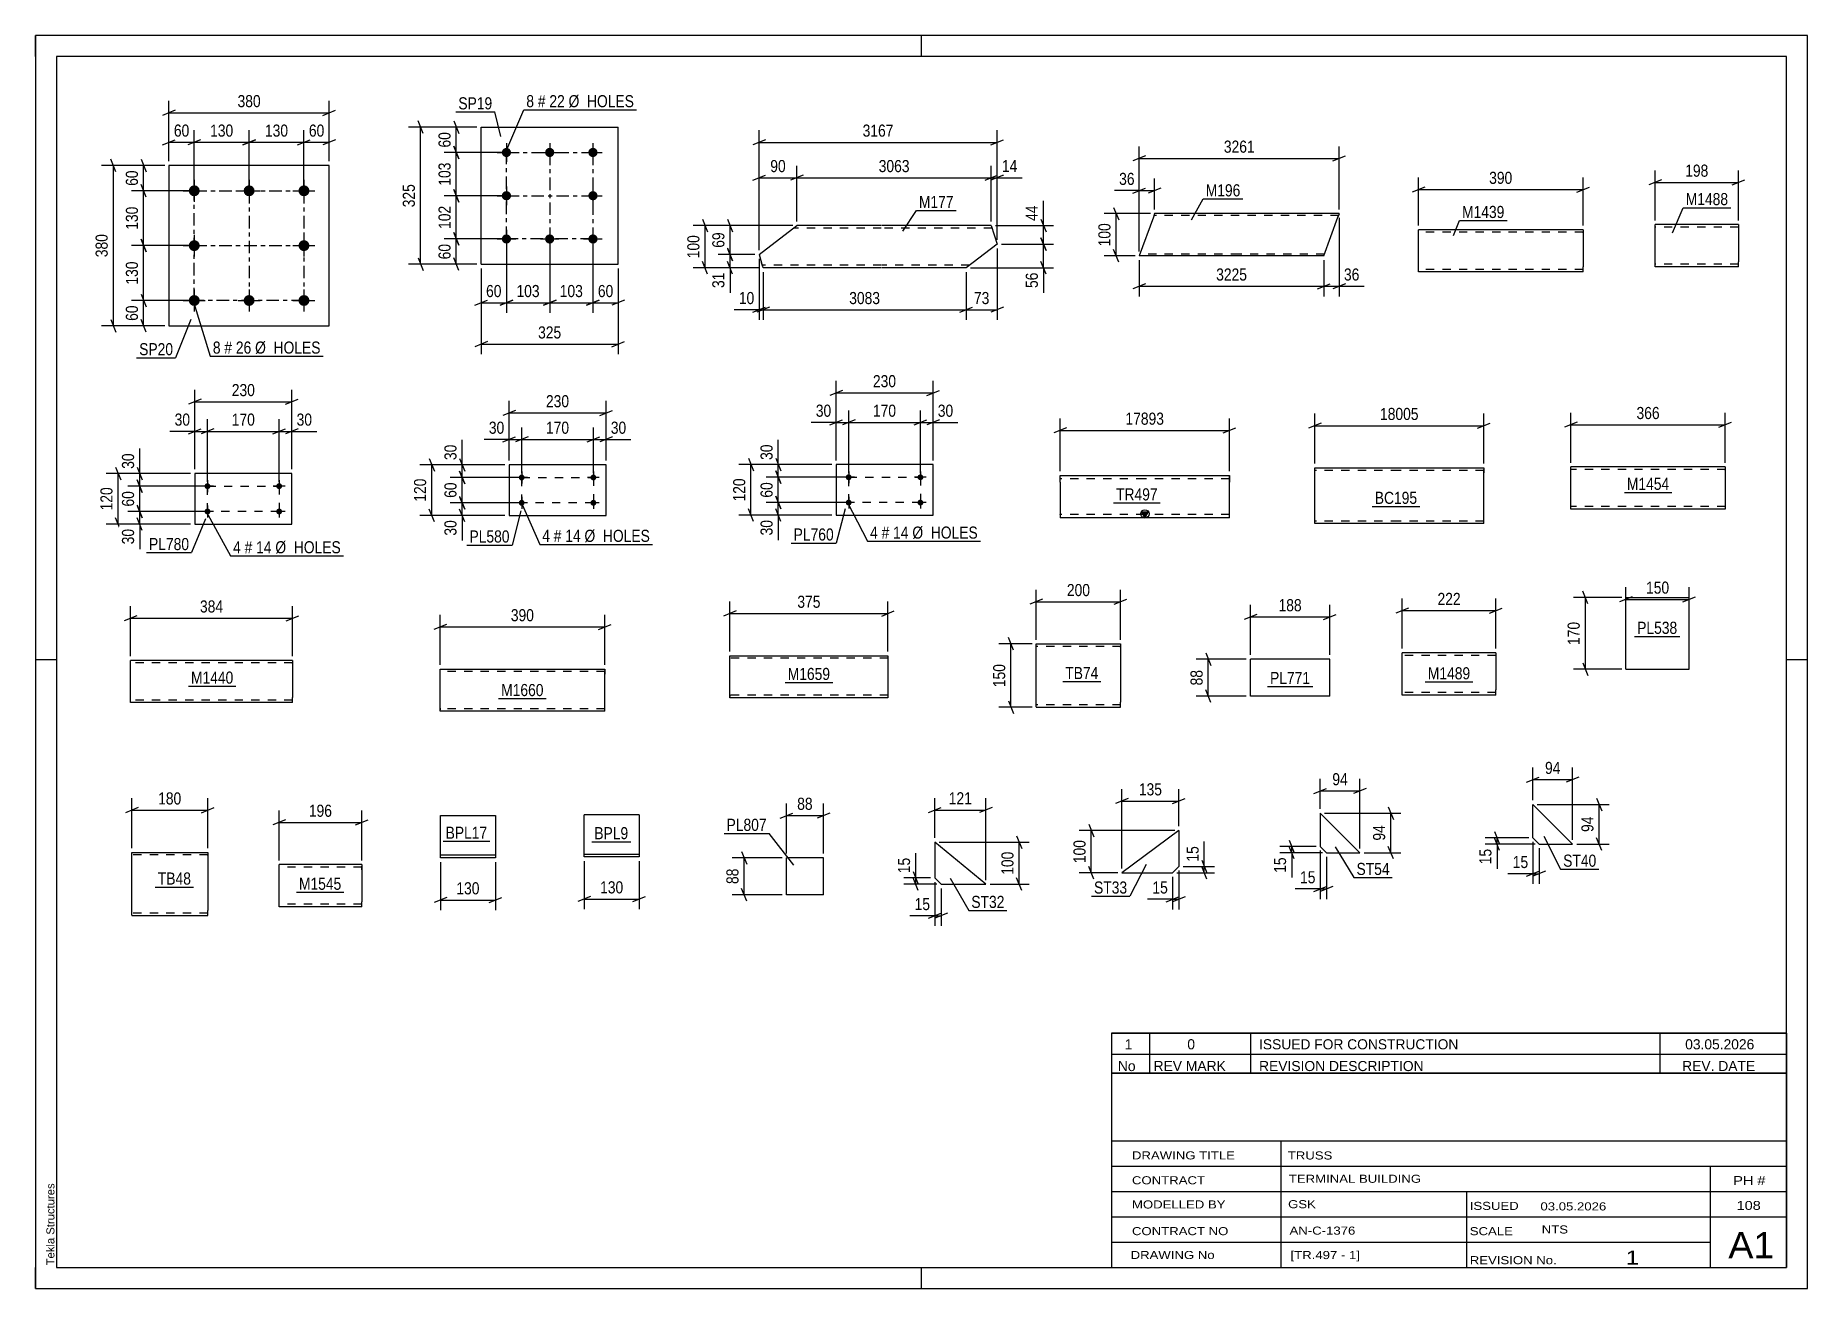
# Model space of a CAD drawing. Header units: millimetres. Extents: x 0 to 420, y 0 to 297.
import ezdxf

# ---------------------------------------------------------------- set-up
doc = ezdxf.new("R2010")
doc.units = ezdxf.units.MM
doc.linetypes.add('DXK_LINE_DOT2', pattern=[3.9198, 1.9599, -1.9599])
doc.linetypes.add('DXK_LINE_DOT3', pattern=[5.9187, 2.979, -0.9799, 0.9799, -0.9799])
doc.styles.add('Arial', font='ARIAL.TTF', dxfattribs={"height": 0.2})
doc.styles.add('Arial Narrow', font='ARIALN.TTF', dxfattribs={"height": 0.2})

# ---------------------------------------------------------------- blocks, each defined once
blk = doc.blocks.new('Unknown-814735313-1133')
at = {"color": 5, "linetype": 'Continuous'}
for p, q in [((420, 297), (0, 297)), ((0, 297), (0, 0)), ((0, 292), (0, 297)), ((210, 292), (210, 297)), ((420, 0), (420, 297)), ((415, 292), (5, 292)), ((5, 292), (5, 5)), ((415, 5), (415, 292)), ((5, 149), (0, 149)), ((420, 149), (415, 149)), ((0, 0), (0, 5)), ((5, 5), (415, 5)), ((210, 0), (210, 5)), ((0, 0), (420, 0))]:
    blk.add_line(p, q, dxfattribs=at)
at = {"color": 174, "linetype": 'Continuous', "style": 'Arial'}
blk.add_text('Tekla Structures', height=1.9102, rotation=90, dxfattribs=at).set_placement((4.5, 5.5))
blk = doc.blocks.new('Unknown-814735313-13390')
at = {"color": 7, "linetype": 'Continuous'}
for p, q in [((255, 51.05), (255, 5)), ((255, 51.05), (415, 51.05)), ((415, 51), (415, 5)), ((255, 35), (415, 35)), ((295.14, 35), (295.14, 5)), ((255, 29), (415, 29)), ((397, 5.05), (397, 29.05)), ((255, 23), (415, 23)), ((339.14, 23), (339.14, 5)), ((255, 17), (415, 17)), ((255, 11), (397, 11)), ((255, 5), (415, 5))]:
    blk.add_line(p, q, dxfattribs=at)
at = {"color": 7, "style": 'Arial Narrow'}
for s, height, width, p in [('DRAWING TITLE', 1.9089, 1.425378, (259.88, 30.61)), ('TRUSS', 1.909, 1.425378, (296.81, 30.59)), ('CONTRACT', 1.909, 1.425378, (259.88, 24.71)), ('TERMINAL BUILDING', 1.9089, 1.425378, (297.06, 25.07)), ('MODELLED BY', 1.9089, 1.425378, (259.88, 18.98)), ('GSK', 1.909, 1.425378, (296.88, 19.04)), ('ISSUED', 1.909, 1.425378, (339.94, 18.64)), ('03.05.2026', 1.909, 1.425378, (356.69, 18.52)), ('CONTRACT NO', 1.9089, 1.425378, (259.88, 12.66)), ('AN-C-1376', 1.909, 1.425378, (297.23, 12.78)), ('SCALE', 1.909, 1.425378, (339.94, 12.65)), ('A1', 6.204, 1.25, (401.24, 7.2)), ('DRAWING No', 1.909, 1.425378, (259.56, 7)), ('[TR.497 - 1]', 1.9089, 1.425378, (297.46, 6.99)), ('1', 3.34, 1.5, (376.91, 5.68)), ('REVISION No.', 1.9089, 1.425378, (339.94, 5.77))]:
    blk.add_text(s, height=height, dxfattribs=dict(at, width=width)).set_placement(p)
at = {"color": 7, "linetype": 'Continuous', "style": 'Arial Narrow'}
for s, height, width, p in [('PH #', 2.1, 1.42538, (402.4, 24.55)), ('108', 2.1, 1.42538, (403.19, 18.65)), ('NTS', 1.909, 1.425378, (357, 13.05))]:
    blk.add_text(s, height=height, dxfattribs=dict(at, width=width)).set_placement(p)
blk = doc.blocks.new('Unknown-814735313-13391')
at = {"color": 7, "linetype": 'Continuous'}
for p, q in [((255, 60.55), (415, 60.55)), ((415, 60.55), (255, 60.55)), ((255, 60.55), (255, 55.55)), ((264, 60.55), (264, 55.55)), ((288, 60.55), (288, 55.55)), ((385, 60.55), (385, 55.55)), ((415, 60.55), (415, 55.55)), ((255, 55.55), (415, 55.55)), ((255, 55.55), (255, 51.05)), ((255, 55.55), (415, 55.55)), ((264, 55.55), (264, 51.05)), ((288, 55.55), (288, 51.05)), ((385, 55.55), (385, 51.05)), ((415, 55.55), (415, 51.05)), ((415, 51.05), (255, 51.05))]:
    blk.add_line(p, q, dxfattribs=at)
at = {"color": 7, "linetype": 'Continuous', "style": 'Arial Narrow'}
for s, height, width, p in [('1', 2.39, 1.196471, (258.16, 56.7)), ('0', 2.39, 1.196471, (273, 56.7)), ('ISSUED FOR CONSTRUCTION', 2.3861, 1.196471, (290, 56.7)), ('03.05.2026', 2.386, 1.196471, (391, 56.7)), ('No', 2.386, 1.2, (256.54, 51.55)), ('REV MARK', 2.386, 1.2, (265, 51.55)), ('REVISION DESCRIPTION', 2.3861, 1.2, (290, 51.55)), ('REV. DATE', 2.386, 1.2, (390.28, 51.55))]:
    blk.add_text(s, height=height, dxfattribs=dict(at, width=width)).set_placement(p)
blk = doc.blocks.new('Part-814735313-8567 - 8551')
at = {"color": 2, "linetype": 'Continuous'}
for p, q in [((96, 102.13), (96, 112.08)), ((96, 112.08), (109, 112.08)), ((109, 112.08), (109, 112.03)), ((109, 112.03), (109, 102.13)), ((109, 102.68), (96, 102.68)), ((96, 102.08), (96, 102.13)), ((109, 102.08), (96, 102.08)), ((109, 102.13), (109, 102.08))]:
    blk.add_line(p, q, dxfattribs=at)
at = {"color": 7, "linetype": 'DXK_LINE_DOT2'}
for p, q in [((109, 112.08), (109, 111.74)), ((96, 102.13), (96, 102.08)), ((109, 102.08), (109, 102.13))]:
    blk.add_line(p, q, dxfattribs=at)
blk = doc.blocks.new('Part-814735313-2055 - 2039')
at = {"color": 2, "linetype": 'Continuous'}
for p, q in [((69.64, 266.18), (31.64, 266.18)), ((31.64, 266.18), (31.64, 228.18)), ((69.64, 228.18), (69.64, 266.18)), ((31.64, 228.18), (69.64, 228.18))]:
    blk.add_line(p, q, dxfattribs=at)
blk = doc.blocks.new('Bolt-814735313-2088 - 2039')
at = {"linetype": 'Continuous'}
for points in [[(37.64, 261.48, -1), (37.64, 258.88, -1)], [(50.64, 261.48, -1), (50.64, 258.88, -1)], [(63.64, 261.48, -1), (63.64, 258.88, -1)], [(37.64, 248.48, -1), (37.64, 245.88, -1)], [(63.64, 248.48, -1), (63.64, 245.88, -1)], [(37.64, 235.48, -1), (37.64, 232.88, -1)], [(50.64, 235.48, -1), (50.64, 232.88, -1)], [(63.64, 235.48, -1), (63.64, 232.88, -1)]]:
    blk.add_hatch(color=1, dxfattribs=at).paths.add_polyline_path(points)
at = {"color": 1, "linetype": 'Continuous'}
for p, q in [((37.64, 262.78), (37.64, 257.58)), ((50.64, 262.78), (50.64, 257.58)), ((63.64, 262.78), (63.64, 257.58)), ((35.04, 260.18), (40.24, 260.18)), ((48.04, 260.18), (53.24, 260.18)), ((61.04, 260.18), (66.24, 260.18)), ((37.64, 249.78), (37.64, 244.58)), ((63.64, 249.78), (63.64, 244.58)), ((35.04, 247.18), (40.24, 247.18)), ((61.04, 247.18), (66.24, 247.18)), ((37.64, 236.78), (37.64, 231.58)), ((50.64, 236.78), (50.64, 231.58)), ((63.64, 236.78), (63.64, 231.58)), ((35.04, 234.18), (40.24, 234.18)), ((48.04, 234.18), (53.24, 234.18)), ((61.04, 234.18), (66.24, 234.18))]:
    blk.add_line(p, q, dxfattribs=at)
blk = doc.blocks.new('Part-814735313-8491 - 8489')
at = {"color": 2, "linetype": 'Continuous'}
for p, q in [((77.35, 100.47), (57.74, 100.47)), ((57.74, 90.56), (57.74, 100.47)), ((77.35, 100.47), (77.35, 100.38)), ((77.35, 100.38), (77.35, 99.27)), ((77.35, 99.27), (77.35, 91.67)), ((57.74, 90.47), (57.74, 90.56)), ((77.35, 90.47), (57.74, 90.47)), ((77.35, 90.47), (77.35, 91.67))]:
    blk.add_line(p, q, dxfattribs=at)
at = {"color": 7, "linetype": 'DXK_LINE_DOT2'}
for p, q in [((77.35, 99.87), (57.74, 99.87)), ((77.35, 99.27), (77.35, 100.12)), ((57.74, 91.07), (57.74, 91.12)), ((77.35, 91.07), (57.74, 91.07)), ((77.35, 91.07), (77.35, 91.44)), ((77.35, 91.12), (77.35, 91.07))]:
    blk.add_line(p, q, dxfattribs=at)
blk = doc.blocks.new('Bolt-814735313-8675 - 8669')
at = {"linetype": 'Continuous'}
for points in [[(40.77, 189.47, -1), (40.77, 190.87, -1)], [(57.77, 189.47, -1), (57.77, 190.87, -1)], [(40.77, 183.47, -1), (40.77, 184.87, -1)], [(57.77, 183.47, -1), (57.77, 184.87, -1)]]:
    blk.add_hatch(color=1, dxfattribs=at).paths.add_polyline_path(points)
at = {"color": 1, "linetype": 'Continuous'}
for p, q in [((42.17, 190.17), (39.37, 190.17)), ((40.77, 191.57), (40.77, 188.77)), ((59.17, 190.17), (56.37, 190.17)), ((57.77, 191.57), (57.77, 188.77)), ((40.77, 185.57), (40.77, 182.77)), ((57.77, 185.57), (57.77, 182.77)), ((42.17, 184.17), (39.37, 184.17)), ((59.17, 184.17), (56.37, 184.17))]:
    blk.add_line(p, q, dxfattribs=at)
blk = doc.blocks.new('Part-814735313-8680 - 8669')
at = {"color": 2, "linetype": 'Continuous'}
for p, q in [((60.77, 193.17), (37.77, 193.17)), ((37.77, 193.17), (37.77, 181.17)), ((60.77, 181.17), (60.77, 193.17)), ((37.77, 181.17), (60.77, 181.17))]:
    blk.add_line(p, q, dxfattribs=at)
blk = doc.blocks.new('Part-814735313-1803 - 1797')
at = {"color": 2, "linetype": 'Continuous'}
for p, q in [((303.19, 181.4), (303.19, 194.51)), ((303.19, 194.51), (323.19, 194.51)), ((323.29, 194.51), (343.29, 194.51)), ((343.29, 194.51), (343.29, 194.42)), ((343.29, 194.42), (343.29, 193.31)), ((343.29, 181.31), (343.29, 193.31)), ((303.19, 181.31), (303.19, 181.4)), ((323.19, 181.31), (303.19, 181.31)), ((343.29, 181.31), (323.29, 181.31))]:
    blk.add_line(p, q, dxfattribs=at)
at = {"color": 7, "linetype": 'DXK_LINE_DOT2'}
for p, q in [((323.19, 193.91), (303.19, 193.91)), ((343.29, 193.91), (323.29, 193.91)), ((343.29, 193.31), (343.29, 194.16)), ((303.19, 181.91), (303.19, 181.96)), ((323.19, 181.91), (303.19, 181.91)), ((303.19, 181.31), (303.19, 181.31)), ((343.29, 181.91), (323.29, 181.91)), ((343.29, 181.91), (343.29, 181.96))]:
    blk.add_line(p, q, dxfattribs=at)
blk = doc.blocks.new('Part-814735313-8535 - 8529')
at = {"color": 2, "linetype": 'Continuous'}
for p, q in [((164.58, 148.8), (164.58, 150)), ((164.58, 150), (202.06, 150)), ((164.58, 140.74), (164.58, 148.8)), ((202.06, 150), (202.06, 149.91)), ((202.06, 149.91), (202.06, 148.8)), ((202.06, 148.8), (202.06, 140)), ((164.58, 140.09), (164.58, 140.74)), ((164.58, 140), (164.58, 140.09)), ((202.06, 140), (164.58, 140))]:
    blk.add_line(p, q, dxfattribs=at)
at = {"color": 7, "linetype": 'DXK_LINE_DOT2'}
for p, q in [((202.06, 149.4), (164.58, 149.4)), ((202.06, 149.65), (202.06, 148.8)), ((164.58, 140.74), (164.58, 140.35)), ((164.58, 140.6), (164.58, 140.65)), ((202.06, 140.6), (164.58, 140.6)), ((164.58, 140), (164.58, 140)), ((202.06, 140.65), (202.06, 140.74)), ((202.06, 140.6), (202.06, 140.65)), ((202.06, 140.6), (202.06, 140.65))]:
    blk.add_line(p, q, dxfattribs=at)
blk = doc.blocks.new('Part-814735313-2205 - 2191')
at = {"color": 2, "linetype": 'Continuous'}
for p, q in [((237.2, 137.86), (237.2, 152.77)), ((237.2, 152.77), (257.2, 152.77)), ((257.2, 152.77), (257.2, 138.97)), ((257.2, 137.77), (257.2, 138.97)), ((237.2, 137.86), (237.2, 137.77)), ((237.2, 137.77), (257.2, 137.77))]:
    blk.add_line(p, q, dxfattribs=at)
at = {"color": 7, "linetype": 'DXK_LINE_DOT2'}
for p, q in [((257.2, 152.17), (237.2, 152.17)), ((257.2, 152.17), (257.2, 152.12)), ((257.2, 152.12), (257.2, 152.17)), ((257.2, 152.03), (257.2, 152.12)), ((257.2, 152.12), (257.2, 152.03)), ((257.2, 138.42), (257.2, 138.74)), ((237.2, 138.37), (237.2, 138.42)), ((257.2, 138.37), (237.2, 138.37)), ((257.2, 138.37), (257.2, 138.42))]:
    blk.add_line(p, q, dxfattribs=at)
blk = doc.blocks.new('Part-814735313-8465 - 8461')
at = {"color": 2, "linetype": 'Continuous'}
for p, q in [((306.77, 149.18), (287.97, 149.18)), ((287.97, 140.38), (287.97, 149.18)), ((306.77, 140.38), (306.77, 149.18)), ((306.77, 140.38), (287.97, 140.38))]:
    blk.add_line(p, q, dxfattribs=at)
blk = doc.blocks.new('Part-814735313-2282 - 2276')
at = {"color": 2, "linetype": 'Continuous'}
for p, q in [((105.63, 242.76), (105.63, 275.26)), ((105.63, 275.26), (138.13, 275.26)), ((138.13, 242.76), (138.13, 275.26)), ((105.63, 242.76), (138.13, 242.76))]:
    blk.add_line(p, q, dxfattribs=at)
blk = doc.blocks.new('Bolt-814735313-2315 - 2276')
at = {"linetype": 'Continuous'}
for points in [[(111.63, 270.36, -1), (111.63, 268.16, -1)], [(121.88, 270.36, -1), (121.88, 268.16, -1)], [(132.13, 270.36, -1), (132.13, 268.16, -1)], [(111.63, 260.11, -1), (111.63, 257.91, -1)], [(132.13, 260.11, -1), (132.13, 257.91, -1)], [(111.63, 249.86, -1), (111.63, 247.66, -1)], [(121.88, 249.86, -1), (121.88, 247.66, -1)], [(132.13, 249.86, -1), (132.13, 247.66, -1)]]:
    blk.add_hatch(color=1, dxfattribs=at).paths.add_polyline_path(points)
at = {"color": 1, "linetype": 'Continuous'}
for p, q in [((109.43, 269.26), (113.83, 269.26)), ((111.63, 271.46), (111.63, 267.06)), ((119.68, 269.26), (124.08, 269.26)), ((121.88, 271.46), (121.88, 267.06)), ((129.93, 269.26), (134.33, 269.26)), ((132.13, 271.46), (132.13, 267.06)), ((111.63, 261.21), (111.63, 256.81)), ((132.13, 261.21), (132.13, 256.81)), ((109.43, 259.01), (113.83, 259.01)), ((129.93, 259.01), (134.33, 259.01)), ((109.43, 248.76), (113.83, 248.76)), ((111.63, 250.96), (111.63, 246.56)), ((119.68, 248.76), (124.08, 248.76)), ((121.88, 250.96), (121.88, 246.56)), ((129.93, 248.76), (134.33, 248.76)), ((132.13, 250.96), (132.13, 246.56))]:
    blk.add_line(p, q, dxfattribs=at)
blk = doc.blocks.new('Part-814735313-8642 - 8636')
at = {"color": 2, "linetype": 'Continuous'}
for p, q in [((186.77, 102.11), (177.97, 102.11)), ((177.97, 93.31), (177.97, 102.11)), ((186.77, 93.31), (186.77, 102.11)), ((186.77, 93.31), (177.97, 93.31))]:
    blk.add_line(p, q, dxfattribs=at)
blk = doc.blocks.new('Part-814735313-1913 - 1897')
at = {"color": 2, "linetype": 'Continuous'}
for p, q in [((271.01, 108.56), (257.51, 98.56)), ((271.01, 108.56), (271.01, 100.06)), ((257.51, 98.56), (269.51, 98.56)), ((271.01, 100.06), (269.51, 98.56))]:
    blk.add_line(p, q, dxfattribs=at)
blk = doc.blocks.new('Part-814735313-8513 - 8507')
at = {"color": 2, "linetype": 'Continuous'}
for p, q in [((95.9, 145.61), (95.9, 146.81)), ((95.9, 146.81), (134.91, 146.81)), ((95.9, 137.55), (95.9, 145.61)), ((134.91, 146.81), (134.91, 146.72)), ((134.91, 146.72), (134.91, 145.61)), ((134.91, 136.81), (134.91, 145.61)), ((95.9, 136.9), (95.9, 137.55)), ((95.9, 136.81), (95.9, 136.9)), ((134.91, 136.81), (95.9, 136.81))]:
    blk.add_line(p, q, dxfattribs=at)
at = {"color": 7, "linetype": 'DXK_LINE_DOT2'}
for p, q in [((134.91, 146.21), (95.9, 146.21)), ((134.91, 145.61), (134.91, 146.46)), ((95.9, 137.55), (95.9, 137.16)), ((95.9, 137.41), (95.9, 137.46)), ((134.91, 137.41), (95.9, 137.41)), ((95.9, 136.81), (95.9, 136.81)), ((134.91, 137.41), (134.91, 137.46))]:
    blk.add_line(p, q, dxfattribs=at)
blk = doc.blocks.new('Part-814735313-2248 - 2234')
at = {"color": 2, "linetype": 'Continuous'}
for p, q in [((376.96, 163.77), (391.96, 163.77)), ((376.96, 146.77), (376.96, 163.77)), ((391.96, 146.77), (391.96, 163.77)), ((376.96, 146.77), (391.96, 146.77))]:
    blk.add_line(p, q, dxfattribs=at)
blk = doc.blocks.new('Part-814735313-7077 - 7071')
at = {"color": 2, "linetype": 'Continuous'}
for p, q in [((264.97, 253.96), (261.62, 244.76)), ((265.26, 254.76), (264.97, 253.96)), ((285.26, 254.76), (265.26, 254.76)), ((309, 254.76), (285.36, 254.76)), ((305.36, 244.76), (308.71, 253.96)), ((308.98, 254.7), (308.71, 253.96)), ((308.98, 254.7), (309, 254.76)), ((285.26, 244.76), (261.62, 244.76)), ((305.36, 244.76), (285.36, 244.76))]:
    blk.add_line(p, q, dxfattribs=at)
at = {"color": 7, "linetype": 'DXK_LINE_DOT2'}
for p, q in [((285.26, 254.36), (265.12, 254.36)), ((308.86, 254.36), (285.36, 254.36)), ((308.71, 253.96), (308.92, 254.52)), ((285.26, 245.16), (261.77, 245.16)), ((305.51, 245.16), (285.36, 245.16))]:
    blk.add_line(p, q, dxfattribs=at)
blk = doc.blocks.new('Part-814735313-8593 - 8577')
at = {"color": 2, "linetype": 'Continuous'}
for p, q in [((313.9, 103.31), (304.5, 112.71)), ((304.5, 112.71), (304.5, 104.81)), ((304.5, 104.81), (306, 103.31)), ((306, 103.31), (313.9, 103.31))]:
    blk.add_line(p, q, dxfattribs=at)
blk = doc.blocks.new('Part-814735313-1988 - 1972')
at = {"color": 2, "linetype": 'Continuous'}
for p, q in [((213.16, 105.81), (213.16, 97.31)), ((225.25, 95.81), (213.16, 105.81)), ((213.16, 97.31), (214.66, 95.81)), ((214.66, 95.81), (225.25, 95.81))]:
    blk.add_line(p, q, dxfattribs=at)
blk = doc.blocks.new('Part-814735313-7154 - 7148')
at = {"color": 2, "linetype": 'Continuous'}
for p, q in [((171.49, 245.07), (180.48, 251.92)), ((200.48, 251.92), (180.48, 251.92)), ((226.55, 251.92), (200.58, 251.92)), ((226.55, 251.92), (227.93, 247.52)), ((171.49, 245.07), (172.09, 243.12)), ((227.93, 247.52), (220.58, 241.92)), ((172.36, 242.28), (172.09, 243.12)), ((172.44, 242.02), (172.36, 242.28)), ((172.47, 241.92), (172.44, 242.02)), ((200.48, 241.92), (172.47, 241.92)), ((220.58, 241.92), (200.58, 241.92))]:
    blk.add_line(p, q, dxfattribs=at)
at = {"color": 7, "linetype": 'DXK_LINE_DOT2'}
for p, q in [((200.48, 251.32), (179.7, 251.32)), ((226.74, 251.32), (200.58, 251.32)), ((172.24, 242.67), (172.09, 243.12)), ((172.36, 242.28), (172.27, 242.57)), ((200.48, 242.52), (172.28, 242.52)), ((221.37, 242.52), (200.58, 242.52))]:
    blk.add_line(p, q, dxfattribs=at)
blk = doc.blocks.new('Part-814735313-7428 - 7422')
at = {"linetype": 'Continuous'}
blk.add_hatch(color=2, dxfattribs=at).paths.add_polyline_path([(262.96, 182.69), (262.16, 184.09), (263.76, 184.09)])
at = {"color": 2, "linetype": 'Continuous'}
for p, q in [((242.86, 191.09), (242.86, 192.69)), ((242.86, 192.69), (262.86, 192.69)), ((242.86, 191.09), (242.86, 182.69)), ((262.96, 192.69), (282.96, 192.69)), ((282.96, 192.69), (282.96, 191.09)), ((282.96, 182.69), (282.96, 191.09)), ((262.86, 182.69), (242.86, 182.69)), ((262.96, 182.69), (262.16, 184.09)), ((262.16, 184.09), (263.76, 184.09)), ((263.76, 184.09), (262.96, 182.69)), ((282.96, 182.69), (262.96, 182.69))]:
    blk.add_line(p, q, dxfattribs=at)
at = {"color": 7, "linetype": 'DXK_LINE_DOT2'}
for p, q in [((262.86, 191.89), (242.86, 191.89)), ((282.96, 191.89), (262.96, 191.89)), ((282.96, 191.09), (282.96, 192.56)), ((242.86, 183.49), (242.86, 183.55)), ((262.86, 183.49), (242.86, 183.49)), ((282.96, 183.49), (262.96, 183.49)), ((282.96, 183.49), (282.96, 183.55))]:
    blk.add_line(p, q, dxfattribs=at)
at = {"color": 2, "linetype": 'Continuous'}
blk.add_circle((262.96, 183.59), 1, dxfattribs=at)
blk = doc.blocks.new('Part-814735313-7450 - 7446')
at = {"color": 2, "linetype": 'Continuous'}
for p, q in [((400.51, 194.73), (363.9, 194.73)), ((363.9, 184.73), (363.9, 194.73)), ((400.51, 194.73), (400.51, 184.73)), ((400.51, 184.73), (363.9, 184.73))]:
    blk.add_line(p, q, dxfattribs=at)
at = {"color": 7, "linetype": 'DXK_LINE_DOT2'}
for p, q in [((400.51, 194.13), (363.9, 194.13)), ((400.51, 194.08), (400.51, 194.13)), ((400.51, 194.13), (400.51, 194.08)), ((400.51, 193.99), (400.51, 194.08)), ((400.51, 194.08), (400.51, 193.99)), ((363.9, 185.33), (363.9, 185.37)), ((400.51, 185.33), (363.9, 185.33))]:
    blk.add_line(p, q, dxfattribs=at)
blk = doc.blocks.new('Part-814735313-7505 - 7466')
at = {"color": 2, "linetype": 'Continuous'}
for p, q in [((135.24, 195.23), (112.24, 195.23)), ((112.24, 195.23), (112.24, 183.23)), ((135.24, 183.23), (135.24, 195.23)), ((112.24, 183.23), (135.24, 183.23))]:
    blk.add_line(p, q, dxfattribs=at)
blk = doc.blocks.new('Bolt-814735313-7500 - 7466')
at = {"linetype": 'Continuous'}
for points in [[(115.24, 191.53, -1), (115.24, 192.93, -1)], [(132.24, 191.53, -1), (132.24, 192.93, -1)], [(115.24, 185.53, -1), (115.24, 186.93, -1)], [(132.24, 185.53, -1), (132.24, 186.93, -1)]]:
    blk.add_hatch(color=1, dxfattribs=at).paths.add_polyline_path(points)
at = {"color": 1, "linetype": 'Continuous'}
for p, q in [((115.24, 193.63), (115.24, 190.83)), ((132.24, 193.63), (132.24, 190.83)), ((116.64, 192.23), (113.84, 192.23)), ((133.64, 192.23), (130.84, 192.23)), ((116.64, 186.23), (113.84, 186.23)), ((115.24, 187.63), (115.24, 184.83)), ((133.64, 186.23), (130.84, 186.23)), ((132.24, 187.63), (132.24, 184.83))]:
    blk.add_line(p, q, dxfattribs=at)
blk = doc.blocks.new('Part-814735313-7598 - 7594')
at = {"color": 2, "linetype": 'Continuous'}
for p, q in [((60.94, 148.88), (22.54, 148.88)), ((22.54, 138.97), (22.54, 148.88)), ((60.94, 148.88), (60.94, 140.08)), ((22.54, 138.88), (22.54, 138.97)), ((60.94, 138.88), (22.54, 138.88)), ((60.94, 138.88), (60.94, 140.08))]:
    blk.add_line(p, q, dxfattribs=at)
at = {"color": 7, "linetype": 'DXK_LINE_DOT2'}
for p, q in [((60.94, 148.28), (22.54, 148.28)), ((60.94, 148.23), (60.94, 148.28)), ((60.94, 148.28), (60.94, 148.23)), ((60.94, 148.14), (60.94, 148.23)), ((60.94, 148.23), (60.94, 148.14)), ((22.54, 139.48), (22.54, 139.52)), ((60.94, 139.48), (22.54, 139.48)), ((60.94, 139.52), (60.94, 139.85)), ((60.94, 139.48), (60.94, 139.52))]:
    blk.add_line(p, q, dxfattribs=at)
blk = doc.blocks.new('Part-814735313-1242 - 1225')
at = {"color": 2, "linetype": 'Continuous'}
for p, q in [((22.82, 88.47), (22.82, 103.38)), ((22.82, 103.38), (40.82, 103.38)), ((40.82, 103.38), (40.82, 89.58)), ((22.82, 88.47), (22.82, 88.38)), ((22.82, 88.38), (40.82, 88.38)), ((40.82, 88.38), (40.82, 89.58))]:
    blk.add_line(p, q, dxfattribs=at)
at = {"color": 7, "linetype": 'DXK_LINE_DOT2'}
for p, q in [((40.82, 102.78), (22.82, 102.78)), ((40.82, 102.78), (40.82, 102.73)), ((40.82, 102.73), (40.82, 102.78)), ((40.82, 102.64), (40.82, 102.73)), ((40.82, 102.73), (40.82, 102.64)), ((22.82, 88.98), (22.82, 89.02)), ((40.82, 88.98), (22.82, 88.98)), ((40.82, 89.02), (40.82, 89.35)), ((40.82, 88.98), (40.82, 89.02))]:
    blk.add_line(p, q, dxfattribs=at)
blk = doc.blocks.new('Part-814735313-8250 - 8248')
at = {"color": 2, "linetype": 'Continuous'}
for p, q in [((403.63, 252.17), (383.85, 252.17)), ((383.85, 242.26), (383.85, 252.17)), ((403.63, 252.17), (403.63, 252.08)), ((403.63, 252.08), (403.63, 250.97)), ((403.63, 250.97), (403.63, 243.37)), ((383.85, 242.17), (383.85, 242.26)), ((403.63, 242.17), (383.85, 242.17)), ((403.63, 242.17), (403.63, 243.37))]:
    blk.add_line(p, q, dxfattribs=at)
at = {"color": 7, "linetype": 'DXK_LINE_DOT2'}
for p, q in [((403.63, 251.57), (383.85, 251.57)), ((403.63, 251.82), (403.63, 250.97)), ((383.85, 242.77), (383.85, 242.82)), ((403.63, 242.77), (383.85, 242.77)), ((403.63, 242.82), (403.63, 243.14)), ((403.63, 242.77), (403.63, 242.82)), ((403.63, 242.77), (403.63, 242.82))]:
    blk.add_line(p, q, dxfattribs=at)
blk = doc.blocks.new('Part-814735313-8267 - 8263')
at = {"color": 2, "linetype": 'Continuous'}
for p, q in [((346.12, 150.67), (323.95, 150.67)), ((323.95, 140.76), (323.95, 150.67)), ((346.12, 150.67), (346.12, 141.87)), ((323.95, 140.67), (323.95, 140.76)), ((346.12, 140.67), (323.95, 140.67)), ((346.12, 140.67), (346.12, 141.87))]:
    blk.add_line(p, q, dxfattribs=at)
at = {"color": 7, "linetype": 'DXK_LINE_DOT2'}
for p, q in [((346.12, 150.07), (323.95, 150.07)), ((346.12, 150.07), (346.12, 150.03)), ((346.12, 150.03), (346.12, 150.07)), ((346.12, 149.93), (346.12, 150.03)), ((346.12, 150.03), (346.12, 149.93)), ((323.95, 141.27), (323.95, 141.32)), ((346.12, 141.27), (323.95, 141.27)), ((346.12, 141.32), (346.12, 141.64)), ((346.12, 141.27), (346.12, 141.32))]:
    blk.add_line(p, q, dxfattribs=at)
blk = doc.blocks.new('Part-814735313-8286 - 8280')
at = {"color": 2, "linetype": 'Continuous'}
for p, q in [((366.79, 250.94), (327.78, 250.94)), ((327.78, 241.03), (327.78, 250.94)), ((366.79, 250.94), (366.79, 242.14)), ((327.78, 240.94), (327.78, 241.03)), ((366.79, 240.94), (327.78, 240.94)), ((366.79, 240.94), (366.79, 242.14))]:
    blk.add_line(p, q, dxfattribs=at)
at = {"color": 7, "linetype": 'DXK_LINE_DOT2'}
for p, q in [((366.79, 250.34), (327.78, 250.34)), ((366.79, 250.34), (366.79, 250.3)), ((366.79, 250.3), (366.79, 250.34)), ((366.79, 250.2), (366.79, 250.3)), ((366.79, 250.3), (366.79, 250.2)), ((327.78, 241.54), (327.78, 241.59)), ((366.79, 241.54), (327.78, 241.54)), ((366.79, 241.59), (366.79, 241.91)), ((366.79, 241.54), (366.79, 241.59))]:
    blk.add_line(p, q, dxfattribs=at)
blk = doc.blocks.new('Bolt-814735313-8305 - 8299')
at = {"linetype": 'Continuous'}
for points in [[(192.74, 191.58, -1), (192.74, 192.98, -1)], [(209.74, 191.58, -1), (209.74, 192.98, -1)], [(192.74, 185.58, -1), (192.74, 186.98, -1)], [(209.74, 185.58, -1), (209.74, 186.98, -1)]]:
    blk.add_hatch(color=1, dxfattribs=at).paths.add_polyline_path(points)
at = {"color": 1, "linetype": 'Continuous'}
for p, q in [((192.74, 193.68), (192.74, 190.88)), ((209.74, 193.68), (209.74, 190.88)), ((194.14, 192.28), (191.34, 192.28)), ((211.14, 192.28), (208.34, 192.28)), ((194.14, 186.28), (191.34, 186.28)), ((192.74, 187.68), (192.74, 184.88)), ((211.14, 186.28), (208.34, 186.28)), ((209.74, 187.68), (209.74, 184.88))]:
    blk.add_line(p, q, dxfattribs=at)
blk = doc.blocks.new('Part-814735313-8310 - 8299')
at = {"color": 2, "linetype": 'Continuous'}
for p, q in [((212.74, 195.28), (189.74, 195.28)), ((189.74, 195.28), (189.74, 183.28)), ((212.74, 183.28), (212.74, 195.28)), ((189.74, 183.28), (212.74, 183.28))]:
    blk.add_line(p, q, dxfattribs=at)
blk = doc.blocks.new('Part-814735313-8398 - 8396')
at = {"color": 2, "linetype": 'Continuous'}
for p, q in [((143.07, 112.31), (130.07, 112.31)), ((130.07, 102.36), (130.07, 112.31)), ((143.07, 112.31), (143.07, 112.27)), ((143.07, 112.27), (143.07, 102.36)), ((143.07, 102.91), (130.07, 102.91)), ((130.07, 102.31), (130.07, 102.36)), ((143.07, 102.31), (130.07, 102.31)), ((143.07, 102.36), (143.07, 102.31))]:
    blk.add_line(p, q, dxfattribs=at)
at = {"color": 7, "linetype": 'DXK_LINE_DOT2'}
for p, q in [((143.07, 112.31), (143.07, 111.97)), ((130.07, 102.36), (130.07, 102.31)), ((143.07, 102.31), (143.07, 102.36))]:
    blk.add_line(p, q, dxfattribs=at)
blk = doc.blocks.new('Part-814735313-8421 - 8405')
at = {"color": 2, "linetype": 'Continuous'}
for p, q in [((354.91, 106.85), (354.91, 114.75)), ((354.91, 114.75), (364.31, 105.35)), ((354.91, 106.85), (356.41, 105.35)), ((356.41, 105.35), (364.31, 105.35))]:
    blk.add_line(p, q, dxfattribs=at)
blk = doc.blocks.new('Rectangle-814735313-2176 - 2039')
at = {"color": 1, "linetype": 'DXK_LINE_DOT3'}
blk.add_lwpolyline([(37.64, 260.18), (63.64, 260.18), (63.64, 234.18), (37.64, 234.18), (37.64, 260.18)], close=True, dxfattribs=at)
blk = doc.blocks.new('Rectangle-814735313-13337 - 8669')
at = {"color": 1, "linetype": 'DXK_LINE_DOT2'}
blk.add_lwpolyline([(40.77, 190.17), (57.77, 190.17), (57.77, 184.17), (40.77, 184.17), (40.77, 190.17)], close=True, dxfattribs=at)
blk = doc.blocks.new('Rectangle-814735313-2402 - 2276')
at = {"color": 1, "linetype": 'DXK_LINE_DOT3'}
blk.add_lwpolyline([(111.63, 269.26), (132.13, 269.26), (132.13, 248.76), (111.63, 248.76), (111.63, 269.26)], close=True, dxfattribs=at)
blk = doc.blocks.new('Rectangle-814735313-13347 - 7466')
at = {"color": 1, "linetype": 'DXK_LINE_DOT2'}
blk.add_lwpolyline([(115.24, 192.23), (132.24, 192.23), (132.24, 186.23), (115.24, 186.23), (115.24, 192.23)], close=True, dxfattribs=at)
blk = doc.blocks.new('Rectangle-814735313-13357 - 8299')
at = {"color": 1, "linetype": 'DXK_LINE_DOT2'}
blk.add_lwpolyline([(192.74, 192.28), (209.74, 192.28), (209.74, 186.28), (192.74, 186.28), (192.74, 192.28)], close=True, dxfattribs=at)
blk = doc.blocks.new('Line-814735313-2169 - 2039')
at = {"color": 1, "linetype": 'DXK_LINE_DOT3'}
blk.add_line((50.64, 260.18), (50.64, 234.18), dxfattribs=at)
blk = doc.blocks.new('Line-814735313-2395 - 2276')
at = {"color": 1, "linetype": 'DXK_LINE_DOT3'}
blk.add_line((121.93, 269.26), (121.93, 248.76), dxfattribs=at)
blk = doc.blocks.new('Line-814735313-2161 - 2039')
at = {"color": 1, "linetype": 'DXK_LINE_DOT3'}
blk.add_line((37.64, 247.18), (63.64, 247.18), dxfattribs=at)
blk = doc.blocks.new('Line-814735313-2388 - 2276')
at = {"color": 1, "linetype": 'DXK_LINE_DOT3'}
blk.add_line((111.63, 258.96), (132.13, 258.96), dxfattribs=at)
blk = doc.blocks.new('StraightDimension-814735313-8569 - 8551')
at = {"color": 7, "linetype": 'Continuous'}
for p, q in [((96, 101.08), (96, 89.68)), ((109, 101.08), (109, 89.68)), ((97.5, 92.68), (94.5, 91.48)), ((107.5, 91.48), (110.5, 92.68)), ((96, 92.08), (109, 92.08))]:
    blk.add_line(p, q, dxfattribs=at)
at = {"color": 0}
blk.add_wipeout([(105.85, 92.83), (105.85, 97.03), (99.16, 97.03), (99.16, 92.83)], dxfattribs=at)
at = {"color": 3, "style": 'Arial Narrow'}
blk.add_text('130', height=2.863, dxfattribs=at).set_placement((99.76, 93.43))
blk = doc.blocks.new('StraightDimension-814735313-2090 - 2039')
at = {"color": 7, "linetype": 'Continuous'}
for p, q in [((30.64, 266.18), (22.79, 266.18)), ((25.04, 267.68), (26.24, 264.68)), ((25.64, 260.18), (25.64, 266.18)), ((26.24, 258.68), (25.04, 261.68)), ((36.64, 260.18), (22.79, 260.18))]:
    blk.add_line(p, q, dxfattribs=at)
at = {"color": 0}
blk.add_wipeout([(24.89, 265.61), (20.69, 265.61), (20.69, 260.75), (24.89, 260.75)], dxfattribs=at)
at = {"color": 3, "style": 'Arial Narrow'}
blk.add_text('60', height=2.863, rotation=90.0002, dxfattribs=at).set_placement((24.29, 261.35))
blk = doc.blocks.new('StraightDimension-814735313-2115 - 2039')
at = {"color": 7, "linetype": 'Continuous'}
for p, q in [((30.64, 266.18), (15.62, 266.18)), ((19.07, 264.68), (17.87, 267.68)), ((18.47, 228.18), (18.47, 266.18)), ((30.64, 228.18), (15.62, 228.18)), ((17.87, 229.68), (19.07, 226.68))]:
    blk.add_line(p, q, dxfattribs=at)
at = {"color": 0}
blk.add_wipeout([(17.72, 250.52), (13.52, 250.52), (13.52, 243.84), (17.72, 243.84)], dxfattribs=at)
at = {"color": 3, "style": 'Arial Narrow'}
blk.add_text('380', height=2.863, rotation=90.0002, dxfattribs=at).set_placement((17.12, 244.44))
blk = doc.blocks.new('StraightDimension-814735313-2148 - 2039')
at = {"color": 7, "linetype": 'Continuous'}
for p, q in [((50.64, 261.18), (50.64, 274.52)), ((63.64, 261.18), (63.64, 274.52)), ((52.14, 272.27), (49.14, 271.07)), ((50.64, 271.67), (63.64, 271.67)), ((62.14, 271.07), (65.14, 272.27))]:
    blk.add_line(p, q, dxfattribs=at)
at = {"color": 0}
blk.add_wipeout([(60.48, 272.42), (60.48, 276.62), (53.8, 276.62), (53.8, 272.42)], dxfattribs=at)
at = {"color": 3, "style": 'Arial Narrow'}
blk.add_text('130', height=2.863, dxfattribs=at).set_placement((54.4, 273.02))
blk = doc.blocks.new('StraightDimension-814735313-2112 - 2039')
at = {"color": 7, "linetype": 'Continuous'}
for p, q in [((26.24, 258.68), (25.04, 261.68)), ((36.64, 260.18), (22.79, 260.18)), ((25.64, 247.18), (25.64, 260.18)), ((25.04, 248.68), (26.24, 245.68)), ((36.64, 247.18), (22.79, 247.18))]:
    blk.add_line(p, q, dxfattribs=at)
at = {"color": 0}
blk.add_wipeout([(24.89, 257.02), (20.69, 257.02), (20.69, 250.34), (24.89, 250.34)], dxfattribs=at)
at = {"color": 3, "style": 'Arial Narrow'}
blk.add_text('130', height=2.863, rotation=90.0002, dxfattribs=at).set_placement((24.29, 250.94))
blk = doc.blocks.new('StraightDimension-814735313-2100 - 2039')
at = {"color": 7, "linetype": 'Continuous'}
for p, q in [((25.04, 235.68), (26.24, 232.68)), ((36.64, 234.18), (22.79, 234.18)), ((25.64, 228.18), (25.64, 234.18)), ((30.64, 228.18), (22.79, 228.18)), ((26.24, 226.68), (25.04, 229.68))]:
    blk.add_line(p, q, dxfattribs=at)
at = {"color": 0}
blk.add_wipeout([(24.89, 233.61), (20.69, 233.61), (20.69, 228.75), (24.89, 228.75)], dxfattribs=at)
at = {"color": 3, "style": 'Arial Narrow'}
blk.add_text('60', height=2.863, rotation=90.0002, dxfattribs=at).set_placement((24.29, 229.35))
blk = doc.blocks.new('StraightDimension-814735313-2110 - 2039')
at = {"color": 7, "linetype": 'Continuous'}
for p, q in [((26.24, 245.68), (25.04, 248.68)), ((36.64, 247.18), (22.79, 247.18)), ((25.64, 234.18), (25.64, 247.18)), ((25.04, 235.68), (26.24, 232.68)), ((36.64, 234.18), (22.79, 234.18))]:
    blk.add_line(p, q, dxfattribs=at)
at = {"color": 0}
blk.add_wipeout([(24.89, 244.02), (20.69, 244.02), (20.69, 237.34), (24.89, 237.34)], dxfattribs=at)
at = {"color": 3, "style": 'Arial Narrow'}
blk.add_text('130', height=2.863, rotation=90.0002, dxfattribs=at).set_placement((24.29, 237.94))
blk = doc.blocks.new('StraightDimension-814735313-2126 - 2039')
at = {"color": 7, "linetype": 'Continuous'}
for p, q in [((63.64, 261.18), (63.64, 274.52)), ((69.64, 267.18), (69.64, 274.52)), ((62.14, 271.07), (65.14, 272.27)), ((63.64, 271.67), (69.64, 271.67)), ((71.14, 272.27), (68.14, 271.07))]:
    blk.add_line(p, q, dxfattribs=at)
at = {"color": 0}
blk.add_wipeout([(69.07, 272.42), (69.07, 276.62), (64.21, 276.62), (64.21, 272.42)], dxfattribs=at)
at = {"color": 3, "style": 'Arial Narrow'}
blk.add_text('60', height=2.863, dxfattribs=at).set_placement((64.81, 273.02))
blk = doc.blocks.new('StraightDimension-814735313-2136 - 2039')
at = {"color": 7, "linetype": 'Continuous'}
for p, q in [((31.64, 267.18), (31.64, 274.52)), ((37.64, 261.18), (37.64, 274.52)), ((30.14, 271.07), (33.14, 272.27)), ((31.64, 271.67), (37.64, 271.67)), ((39.14, 272.27), (36.14, 271.07))]:
    blk.add_line(p, q, dxfattribs=at)
at = {"color": 0}
blk.add_wipeout([(37.07, 272.42), (37.07, 276.62), (32.21, 276.62), (32.21, 272.42)], dxfattribs=at)
at = {"color": 3, "style": 'Arial Narrow'}
blk.add_text('60', height=2.863, dxfattribs=at).set_placement((32.81, 273.02))
blk = doc.blocks.new('StraightDimension-814735313-2146 - 2039')
at = {"color": 7, "linetype": 'Continuous'}
for p, q in [((37.64, 261.18), (37.64, 274.52)), ((50.64, 261.18), (50.64, 274.52)), ((39.14, 272.27), (36.14, 271.07)), ((37.64, 271.67), (50.64, 271.67)), ((49.14, 271.07), (52.14, 272.27))]:
    blk.add_line(p, q, dxfattribs=at)
at = {"color": 0}
blk.add_wipeout([(47.48, 272.42), (47.48, 276.62), (40.8, 276.62), (40.8, 272.42)], dxfattribs=at)
at = {"color": 3, "style": 'Arial Narrow'}
blk.add_text('130', height=2.863, dxfattribs=at).set_placement((41.4, 273.02))
blk = doc.blocks.new('StraightDimension-814735313-2151 - 2039')
at = {"color": 7, "linetype": 'Continuous'}
for p, q in [((31.64, 267.18), (31.64, 281.5)), ((69.64, 267.18), (69.64, 281.5)), ((33.14, 279.25), (30.14, 278.05)), ((31.64, 278.65), (69.64, 278.65)), ((68.14, 278.05), (71.14, 279.25))]:
    blk.add_line(p, q, dxfattribs=at)
at = {"color": 0}
blk.add_wipeout([(53.98, 279.4), (53.98, 283.6), (47.3, 283.6), (47.3, 279.4)], dxfattribs=at)
at = {"color": 3, "style": 'Arial Narrow'}
blk.add_text('380', height=2.863, dxfattribs=at).set_placement((47.9, 280))
blk = doc.blocks.new('StraightDimension-814735313-8493 - 8489')
at = {"color": 7, "linetype": 'Continuous'}
for p, q in [((59.24, 111.07), (56.24, 109.87)), ((57.74, 101.47), (57.74, 113.32)), ((57.74, 110.47), (77.35, 110.47)), ((75.85, 109.87), (78.85, 111.07)), ((77.35, 101.47), (77.35, 113.32))]:
    blk.add_line(p, q, dxfattribs=at)
at = {"color": 0}
blk.add_wipeout([(70.89, 111.22), (70.89, 115.42), (64.2, 115.42), (64.2, 111.22)], dxfattribs=at)
at = {"color": 3, "style": 'Arial Narrow'}
blk.add_text('196', height=2.863, dxfattribs=at).set_placement((64.8, 111.82))
blk = doc.blocks.new('StraightDimension-814735313-8703 - 8669')
at = {"color": 7, "linetype": 'Continuous'}
for p, q in [((40.77, 191.17), (40.77, 206.02)), ((57.77, 191.17), (57.77, 206.02)), ((42.27, 203.77), (39.27, 202.57)), ((40.77, 203.17), (57.77, 203.17)), ((56.27, 202.57), (59.27, 203.77))]:
    blk.add_line(p, q, dxfattribs=at)
at = {"color": 0}
blk.add_wipeout([(52.62, 203.92), (52.62, 208.12), (45.93, 208.12), (45.93, 203.92)], dxfattribs=at)
at = {"color": 3, "style": 'Arial Narrow'}
blk.add_text('170', height=2.863, dxfattribs=at).set_placement((46.53, 204.52))
blk = doc.blocks.new('StraightDimension-814735313-8755 - 8669')
at = {"color": 7, "linetype": 'Continuous'}
for p, q in [((24.12, 194.67), (25.32, 191.67)), ((36.77, 193.17), (21.87, 193.17)), ((39.77, 190.17), (21.87, 190.17)), ((25.32, 188.67), (24.12, 191.67)), ((24.72, 190.17), (24.72, 193.17))]:
    blk.add_line(p, q, dxfattribs=at)
at = {"color": 0}
blk.add_wipeout([(23.97, 198.55), (19.77, 198.55), (19.77, 193.69), (23.97, 193.69)], dxfattribs=at)
at = {"color": 7, "linetype": 'Continuous'}
blk.add_line((24.72, 193.17), (24.72, 199.07), dxfattribs=at)
blk.add_line((24.72, 193.17), (24.72, 199.07), dxfattribs=at)
at = {"color": 3, "style": 'Arial Narrow'}
blk.add_text('30', height=2.863, rotation=90.0002, dxfattribs=at).set_placement((23.37, 194.29))
blk = doc.blocks.new('StraightDimension-814735313-8682 - 8669')
at = {"color": 7, "linetype": 'Continuous'}
for p, q in [((39.27, 210.77), (36.27, 209.57)), ((37.77, 194.17), (37.77, 213.02)), ((37.77, 210.17), (60.77, 210.17)), ((59.27, 209.57), (62.27, 210.77)), ((60.77, 194.17), (60.77, 213.02))]:
    blk.add_line(p, q, dxfattribs=at)
at = {"color": 0}
blk.add_wipeout([(52.62, 210.92), (52.62, 215.12), (45.93, 215.12), (45.93, 210.92)], dxfattribs=at)
at = {"color": 3, "style": 'Arial Narrow'}
blk.add_text('230', height=2.863, dxfattribs=at).set_placement((46.53, 211.52))
blk = doc.blocks.new('StraightDimension-814735313-8693 - 8669')
at = {"color": 7, "linetype": 'Continuous'}
for p, q in [((37.77, 194.17), (37.77, 206.02)), ((40.77, 191.17), (40.77, 206.02)), ((36.27, 202.57), (39.27, 203.77)), ((37.77, 203.17), (40.77, 203.17)), ((42.27, 203.77), (39.27, 202.57))]:
    blk.add_line(p, q, dxfattribs=at)
at = {"color": 0}
blk.add_wipeout([(37.25, 203.92), (37.25, 208.12), (32.39, 208.12), (32.39, 203.92)], dxfattribs=at)
at = {"color": 7, "linetype": 'Continuous'}
blk.add_line((37.77, 203.17), (31.87, 203.17), dxfattribs=at)
blk.add_line((37.77, 203.17), (31.87, 203.17), dxfattribs=at)
at = {"color": 3, "style": 'Arial Narrow'}
blk.add_text('30', height=2.863, dxfattribs=at).set_placement((32.99, 204.52))
blk = doc.blocks.new('StraightDimension-814735313-8713 - 8669')
at = {"color": 7, "linetype": 'Continuous'}
for p, q in [((57.77, 191.17), (57.77, 206.02)), ((60.77, 194.17), (60.77, 206.02)), ((56.27, 202.57), (59.27, 203.77)), ((57.77, 203.17), (60.77, 203.17)), ((62.27, 203.77), (59.27, 202.57))]:
    blk.add_line(p, q, dxfattribs=at)
at = {"color": 0}
blk.add_wipeout([(66.16, 203.92), (66.16, 208.12), (61.3, 208.12), (61.3, 203.92)], dxfattribs=at)
at = {"color": 7, "linetype": 'Continuous'}
blk.add_line((60.77, 203.17), (66.68, 203.17), dxfattribs=at)
blk.add_line((60.77, 203.17), (66.68, 203.17), dxfattribs=at)
at = {"color": 3, "style": 'Arial Narrow'}
blk.add_text('30', height=2.863, dxfattribs=at).set_placement((61.9, 204.52))
blk = doc.blocks.new('StraightDimension-814735313-8724 - 8669')
at = {"color": 7, "linetype": 'Continuous'}
for p, q in [((19.01, 194.67), (20.21, 191.67)), ((36.77, 193.17), (16.76, 193.17)), ((19.61, 181.17), (19.61, 193.17)), ((36.77, 181.17), (16.76, 181.17)), ((20.21, 179.67), (19.01, 182.67))]:
    blk.add_line(p, q, dxfattribs=at)
at = {"color": 0}
blk.add_wipeout([(18.86, 190.51), (14.66, 190.51), (14.66, 183.83), (18.86, 183.83)], dxfattribs=at)
at = {"color": 3, "style": 'Arial Narrow'}
blk.add_text('120', height=2.863, rotation=90.0002, dxfattribs=at).set_placement((18.26, 184.43))
blk = doc.blocks.new('StraightDimension-814735313-8735 - 8669')
at = {"color": 7, "linetype": 'Continuous'}
for p, q in [((24.12, 185.67), (25.32, 182.67)), ((39.77, 184.17), (21.87, 184.17)), ((36.77, 181.17), (21.87, 181.17)), ((25.32, 179.67), (24.12, 182.67)), ((24.72, 181.17), (24.72, 184.17))]:
    blk.add_line(p, q, dxfattribs=at)
at = {"color": 0}
blk.add_wipeout([(23.97, 180.64), (19.77, 180.64), (19.77, 175.79), (23.97, 175.79)], dxfattribs=at)
at = {"color": 7, "linetype": 'Continuous'}
blk.add_line((24.72, 181.17), (24.72, 175.26), dxfattribs=at)
blk.add_line((24.72, 181.17), (24.72, 175.26), dxfattribs=at)
at = {"color": 3, "style": 'Arial Narrow'}
blk.add_text('30', height=2.863, rotation=90.0002, dxfattribs=at).set_placement((23.37, 176.39))
blk = doc.blocks.new('StraightDimension-814735313-8745 - 8669')
at = {"color": 7, "linetype": 'Continuous'}
for p, q in [((39.77, 190.17), (21.87, 190.17)), ((24.12, 191.67), (25.32, 188.67)), ((24.72, 184.17), (24.72, 190.17)), ((25.32, 182.67), (24.12, 185.67)), ((39.77, 184.17), (21.87, 184.17))]:
    blk.add_line(p, q, dxfattribs=at)
at = {"color": 0}
blk.add_wipeout([(23.97, 189.6), (19.77, 189.6), (19.77, 184.74), (23.97, 184.74)], dxfattribs=at)
at = {"color": 3, "style": 'Arial Narrow'}
blk.add_text('60', height=2.863, rotation=90.0002, dxfattribs=at).set_placement((23.37, 185.34))
blk = doc.blocks.new('StraightDimension-814735313-1880 - 1797')
at = {"color": 7, "linetype": 'Continuous'}
for p, q in [((303.19, 195.51), (303.19, 207.36)), ((343.29, 195.51), (343.29, 207.36)), ((304.69, 205.11), (301.69, 203.91)), ((303.19, 204.51), (343.29, 204.51)), ((341.79, 203.91), (344.79, 205.11))]:
    blk.add_line(p, q, dxfattribs=at)
at = {"color": 0}
blk.add_wipeout([(328.41, 205.26), (328.41, 209.46), (318.07, 209.46), (318.07, 205.26)], dxfattribs=at)
at = {"color": 3, "style": 'Arial Narrow'}
blk.add_text('18005', height=2.863, dxfattribs=at).set_placement((318.67, 205.86))
blk = doc.blocks.new('StraightDimension-814735313-8537 - 8529')
at = {"color": 7, "linetype": 'Continuous'}
for p, q in [((166.08, 160.6), (163.08, 159.4)), ((164.58, 151), (164.58, 162.85)), ((164.58, 160), (202.06, 160)), ((200.56, 159.4), (203.56, 160.6)), ((202.06, 151), (202.06, 162.85))]:
    blk.add_line(p, q, dxfattribs=at)
at = {"color": 0}
blk.add_wipeout([(186.66, 160.75), (186.66, 164.95), (179.98, 164.95), (179.98, 160.75)], dxfattribs=at)
at = {"color": 3, "style": 'Arial Narrow'}
blk.add_text('375', height=2.863, dxfattribs=at).set_placement((180.58, 161.35))
blk = doc.blocks.new('StraightDimension-814735313-2208 - 2191')
at = {"color": 7, "linetype": 'Continuous'}
for p, q in [((236.2, 152.77), (228.34, 152.77)), ((231.79, 151.27), (230.59, 154.27)), ((231.19, 137.77), (231.19, 152.77)), ((230.59, 139.27), (231.79, 136.27)), ((236.2, 137.77), (228.34, 137.77))]:
    blk.add_line(p, q, dxfattribs=at)
at = {"color": 0}
blk.add_wipeout([(230.44, 148.61), (226.24, 148.61), (226.24, 141.93), (230.44, 141.93)], dxfattribs=at)
at = {"color": 3, "style": 'Arial Narrow'}
blk.add_text('150', height=2.863, rotation=90.0002, dxfattribs=at).set_placement((229.84, 142.53))
blk = doc.blocks.new('StraightDimension-814735313-2219 - 2191')
at = {"color": 7, "linetype": 'Continuous'}
for p, q in [((237.2, 153.77), (237.2, 165.62)), ((257.2, 153.77), (257.2, 165.62)), ((238.7, 163.37), (235.7, 162.17)), ((237.2, 162.77), (257.2, 162.77)), ((255.7, 162.17), (258.7, 163.37))]:
    blk.add_line(p, q, dxfattribs=at)
at = {"color": 0}
blk.add_wipeout([(250.55, 163.52), (250.55, 167.72), (243.86, 167.72), (243.86, 163.52)], dxfattribs=at)
at = {"color": 3, "style": 'Arial Narrow'}
blk.add_text('200', height=2.863, dxfattribs=at).set_placement((244.46, 164.12))
blk = doc.blocks.new('StraightDimension-814735313-8467 - 8461')
at = {"color": 7, "linetype": 'Continuous'}
for p, q in [((289.47, 159.78), (286.47, 158.58)), ((287.97, 150.18), (287.97, 162.03)), ((305.27, 158.58), (308.27, 159.78)), ((306.77, 150.18), (306.77, 162.03)), ((287.97, 159.18), (306.77, 159.18))]:
    blk.add_line(p, q, dxfattribs=at)
at = {"color": 0}
blk.add_wipeout([(300.71, 159.93), (300.71, 164.13), (294.02, 164.13), (294.02, 159.93)], dxfattribs=at)
at = {"color": 3, "style": 'Arial Narrow'}
blk.add_text('188', height=2.863, dxfattribs=at).set_placement((294.62, 160.53))
blk = doc.blocks.new('StraightDimension-814735313-8478 - 8461')
at = {"color": 7, "linetype": 'Continuous'}
for p, q in [((286.97, 149.18), (275.12, 149.18)), ((277.37, 150.68), (278.57, 147.68)), ((277.97, 140.38), (277.97, 149.18)), ((286.97, 140.38), (275.12, 140.38)), ((278.57, 138.88), (277.37, 141.88))]:
    blk.add_line(p, q, dxfattribs=at)
at = {"color": 0}
blk.add_wipeout([(277.22, 147.21), (273.02, 147.21), (273.02, 142.35), (277.22, 142.35)], dxfattribs=at)
at = {"color": 3, "style": 'Arial Narrow'}
blk.add_text('88', height=2.863, rotation=90.0002, dxfattribs=at).set_placement((276.62, 142.95))
blk = doc.blocks.new('StraightDimension-814735313-2375 - 2276')
at = {"color": 7, "linetype": 'Continuous'}
for p, q in [((121.88, 247.76), (121.88, 231.24)), ((132.13, 247.76), (132.13, 231.24)), ((120.38, 233.04), (123.38, 234.24)), ((121.88, 233.64), (132.13, 233.64)), ((133.63, 234.24), (130.63, 233.04))]:
    blk.add_line(p, q, dxfattribs=at)
at = {"color": 0}
blk.add_wipeout([(130.34, 234.39), (130.34, 238.59), (123.66, 238.59), (123.66, 234.39)], dxfattribs=at)
at = {"color": 3, "style": 'Arial Narrow'}
blk.add_text('103', height=2.863, dxfattribs=at).set_placement((124.26, 234.99))
blk = doc.blocks.new('StraightDimension-814735313-2317 - 2276')
at = {"color": 7, "linetype": 'Continuous'}
for p, q in [((110.63, 248.76), (96.89, 248.76)), ((99.14, 250.26), (100.34, 247.26)), ((99.74, 242.76), (99.74, 248.76)), ((100.34, 241.26), (99.14, 244.26)), ((104.63, 242.76), (96.89, 242.76))]:
    blk.add_line(p, q, dxfattribs=at)
at = {"color": 0}
blk.add_wipeout([(98.99, 248.19), (94.79, 248.19), (94.79, 243.33), (98.99, 243.33)], dxfattribs=at)
at = {"color": 3, "style": 'Arial Narrow'}
blk.add_text('60', height=2.863, rotation=90.0002, dxfattribs=at).set_placement((98.39, 243.93))
blk = doc.blocks.new('StraightDimension-814735313-2353 - 2276')
at = {"color": 7, "linetype": 'Continuous'}
for p, q in [((111.63, 247.76), (111.63, 231.24)), ((105.63, 241.76), (105.63, 231.24)), ((104.13, 233.04), (107.13, 234.24)), ((105.63, 233.64), (111.63, 233.64)), ((113.13, 234.24), (110.13, 233.04))]:
    blk.add_line(p, q, dxfattribs=at)
at = {"color": 0}
blk.add_wipeout([(111.05, 234.39), (111.05, 238.59), (106.2, 238.59), (106.2, 234.39)], dxfattribs=at)
at = {"color": 3, "style": 'Arial Narrow'}
blk.add_text('60', height=2.863, dxfattribs=at).set_placement((106.8, 234.99))
blk = doc.blocks.new('StraightDimension-814735313-2327 - 2276')
at = {"color": 7, "linetype": 'Continuous'}
for p, q in [((104.63, 275.26), (96.89, 275.26)), ((99.14, 276.76), (100.34, 273.76)), ((99.74, 269.26), (99.74, 275.26)), ((110.63, 269.26), (96.89, 269.26)), ((100.34, 267.76), (99.14, 270.76))]:
    blk.add_line(p, q, dxfattribs=at)
at = {"color": 0}
blk.add_wipeout([(98.99, 274.69), (94.79, 274.69), (94.79, 269.83), (98.99, 269.83)], dxfattribs=at)
at = {"color": 3, "style": 'Arial Narrow'}
blk.add_text('60', height=2.863, rotation=90.0002, dxfattribs=at).set_placement((98.39, 270.43))
blk = doc.blocks.new('StraightDimension-814735313-2337 - 2276')
at = {"color": 7, "linetype": 'Continuous'}
for p, q in [((99.14, 260.51), (100.34, 257.51)), ((110.63, 259.01), (96.89, 259.01)), ((99.74, 248.76), (99.74, 259.01)), ((110.63, 248.76), (96.89, 248.76)), ((100.34, 247.26), (99.14, 250.26))]:
    blk.add_line(p, q, dxfattribs=at)
at = {"color": 0}
blk.add_wipeout([(98.99, 257.22), (94.79, 257.22), (94.79, 250.54), (98.99, 250.54)], dxfattribs=at)
at = {"color": 3, "style": 'Arial Narrow'}
blk.add_text('102', height=2.863, rotation=90.0002, dxfattribs=at).set_placement((98.39, 251.14))
blk = doc.blocks.new('StraightDimension-814735313-2339 - 2276')
at = {"color": 7, "linetype": 'Continuous'}
for p, q in [((110.63, 269.26), (96.89, 269.26)), ((99.14, 270.76), (100.34, 267.76)), ((99.74, 259.01), (99.74, 269.26)), ((100.34, 257.51), (99.14, 260.51)), ((110.63, 259.01), (96.89, 259.01))]:
    blk.add_line(p, q, dxfattribs=at)
at = {"color": 0}
blk.add_wipeout([(98.99, 267.47), (94.79, 267.47), (94.79, 260.79), (98.99, 260.79)], dxfattribs=at)
at = {"color": 3, "style": 'Arial Narrow'}
blk.add_text('103', height=2.863, rotation=90.0002, dxfattribs=at).set_placement((98.39, 261.39))
blk = doc.blocks.new('StraightDimension-814735313-2342 - 2276')
at = {"color": 7, "linetype": 'Continuous'}
for p, q in [((105.63, 241.76), (105.63, 221.43)), ((138.13, 241.76), (138.13, 221.43)), ((107.13, 224.43), (104.13, 223.23)), ((105.63, 223.83), (138.13, 223.83)), ((136.63, 223.23), (139.63, 224.43))]:
    blk.add_line(p, q, dxfattribs=at)
at = {"color": 0}
blk.add_wipeout([(125.22, 224.58), (125.22, 228.78), (118.53, 228.78), (118.53, 224.58)], dxfattribs=at)
at = {"color": 3, "style": 'Arial Narrow'}
blk.add_text('325', height=2.863, dxfattribs=at).set_placement((119.13, 225.18))
blk = doc.blocks.new('StraightDimension-814735313-2363 - 2276')
at = {"color": 7, "linetype": 'Continuous'}
for p, q in [((132.13, 247.76), (132.13, 231.24)), ((138.13, 241.76), (138.13, 231.24)), ((130.63, 233.04), (133.63, 234.24)), ((132.13, 233.64), (138.13, 233.64)), ((139.63, 234.24), (136.63, 233.04))]:
    blk.add_line(p, q, dxfattribs=at)
at = {"color": 0}
blk.add_wipeout([(137.55, 234.39), (137.55, 238.59), (132.7, 238.59), (132.7, 234.39)], dxfattribs=at)
at = {"color": 3, "style": 'Arial Narrow'}
blk.add_text('60', height=2.863, dxfattribs=at).set_placement((133.3, 234.99))
blk = doc.blocks.new('StraightDimension-814735313-2373 - 2276')
at = {"color": 7, "linetype": 'Continuous'}
for p, q in [((111.63, 247.76), (111.63, 231.24)), ((121.88, 247.76), (121.88, 231.24)), ((110.13, 233.04), (113.13, 234.24)), ((111.63, 233.64), (121.88, 233.64)), ((123.38, 234.24), (120.38, 233.04))]:
    blk.add_line(p, q, dxfattribs=at)
at = {"color": 0}
blk.add_wipeout([(120.09, 234.39), (120.09, 238.59), (113.41, 238.59), (113.41, 234.39)], dxfattribs=at)
at = {"color": 3, "style": 'Arial Narrow'}
blk.add_text('103', height=2.863, dxfattribs=at).set_placement((114.01, 234.99))
blk = doc.blocks.new('StraightDimension-814735313-2378 - 2276')
at = {"color": 7, "linetype": 'Continuous'}
for p, q in [((104.63, 275.26), (88.42, 275.26)), ((91.87, 273.76), (90.67, 276.76)), ((91.27, 242.76), (91.27, 275.26)), ((90.67, 244.26), (91.87, 241.26)), ((104.63, 242.76), (88.42, 242.76))]:
    blk.add_line(p, q, dxfattribs=at)
at = {"color": 0}
blk.add_wipeout([(90.52, 262.35), (86.32, 262.35), (86.32, 255.67), (90.52, 255.67)], dxfattribs=at)
at = {"color": 3, "style": 'Arial Narrow'}
blk.add_text('325', height=2.863, rotation=90.0002, dxfattribs=at).set_placement((89.92, 256.27))
blk = doc.blocks.new('StraightDimension-814735313-8644 - 8636')
at = {"color": 7, "linetype": 'Continuous'}
for p, q in [((177.97, 103.11), (177.97, 114.96)), ((186.77, 103.11), (186.77, 114.96)), ((176.47, 111.51), (179.47, 112.71)), ((177.97, 112.11), (186.77, 112.11)), ((188.27, 112.71), (185.27, 111.51))]:
    blk.add_line(p, q, dxfattribs=at)
at = {"color": 0}
blk.add_wipeout([(184.79, 112.86), (184.79, 117.06), (179.94, 117.06), (179.94, 112.86)], dxfattribs=at)
at = {"color": 3, "style": 'Arial Narrow'}
blk.add_text('88', height=2.863, dxfattribs=at).set_placement((180.54, 113.46))
blk = doc.blocks.new('StraightDimension-814735313-8655 - 8636')
at = {"color": 7, "linetype": 'Continuous'}
for p, q in [((176.97, 102.11), (165.12, 102.11)), ((167.37, 103.61), (168.57, 100.6)), ((167.97, 93.31), (167.97, 102.11)), ((176.97, 93.31), (165.12, 93.31)), ((168.57, 91.8), (167.37, 94.81))]:
    blk.add_line(p, q, dxfattribs=at)
at = {"color": 0}
blk.add_wipeout([(167.22, 100.13), (163.02, 100.13), (163.02, 95.28), (167.22, 95.28)], dxfattribs=at)
at = {"color": 3, "style": 'Arial Narrow'}
blk.add_text('88', height=2.863, rotation=90.0002, dxfattribs=at).set_placement((166.62, 95.88))
blk = doc.blocks.new('StraightDimension-814735313-1915 - 1897')
at = {"color": 7, "linetype": 'Continuous'}
for p, q in [((276.43, 101.56), (277.63, 98.56)), ((270.51, 98.56), (279.43, 98.56)), ((272.01, 100.06), (279.43, 100.06)), ((277.63, 97.06), (276.43, 100.06)), ((277.03, 98.56), (277.03, 100.06))]:
    blk.add_line(p, q, dxfattribs=at)
at = {"color": 0}
blk.add_wipeout([(276.28, 105.45), (272.08, 105.45), (272.08, 100.59), (276.28, 100.59)], dxfattribs=at)
at = {"color": 7, "linetype": 'Continuous'}
blk.add_line((277.03, 100.06), (277.03, 105.97), dxfattribs=at)
blk.add_line((277.03, 100.06), (277.03, 105.97), dxfattribs=at)
at = {"color": 3, "style": 'Arial Narrow'}
blk.add_text('15', height=2.863, rotation=90.0002, dxfattribs=at).set_placement((275.68, 101.19))
blk = doc.blocks.new('StraightDimension-814735313-1954 - 1897')
at = {"color": 7, "linetype": 'Continuous'}
for p, q in [((269.51, 97.56), (269.51, 89.87)), ((271.01, 99.06), (271.01, 89.87)), ((268.01, 91.67), (271.01, 92.87)), ((272.51, 92.87), (269.51, 91.67)), ((269.51, 92.27), (271.01, 92.27))]:
    blk.add_line(p, q, dxfattribs=at)
at = {"color": 0}
blk.add_wipeout([(268.99, 93.02), (268.99, 97.22), (264.13, 97.22), (264.13, 93.02)], dxfattribs=at)
at = {"color": 7, "linetype": 'Continuous'}
blk.add_line((269.51, 92.27), (263.6, 92.27), dxfattribs=at)
blk.add_line((269.51, 92.27), (263.6, 92.27), dxfattribs=at)
at = {"color": 3, "style": 'Arial Narrow'}
blk.add_text('15', height=2.863, dxfattribs=at).set_placement((264.73, 93.62))
blk = doc.blocks.new('StraightDimension-814735313-1930 - 1897')
at = {"color": 7, "linetype": 'Continuous'}
for p, q in [((249.62, 110.06), (250.82, 107.06)), ((270.01, 108.56), (247.37, 108.56)), ((250.22, 98.56), (250.22, 108.56)), ((256.51, 98.56), (247.37, 98.56)), ((250.82, 97.06), (249.62, 100.06))]:
    blk.add_line(p, q, dxfattribs=at)
at = {"color": 0}
blk.add_wipeout([(249.47, 106.91), (245.27, 106.91), (245.27, 100.22), (249.47, 100.22)], dxfattribs=at)
at = {"color": 3, "style": 'Arial Narrow'}
blk.add_text('100', height=2.863, rotation=90.0002, dxfattribs=at).set_placement((248.87, 100.82))
blk = doc.blocks.new('StraightDimension-814735313-1942 - 1897')
at = {"color": 7, "linetype": 'Continuous'}
for p, q in [((257.51, 99.56), (257.51, 118.39)), ((271.01, 109.56), (271.01, 118.39)), ((259.01, 116.14), (256.01, 114.94)), ((257.51, 115.54), (271.01, 115.54)), ((269.51, 114.94), (272.51, 116.14))]:
    blk.add_line(p, q, dxfattribs=at)
at = {"color": 0}
blk.add_wipeout([(267.6, 116.29), (267.6, 120.49), (260.92, 120.49), (260.92, 116.29)], dxfattribs=at)
at = {"color": 3, "style": 'Arial Narrow'}
blk.add_text('135', height=2.863, dxfattribs=at).set_placement((261.52, 116.89))
blk = doc.blocks.new('StraightDimension-814735313-8515 - 8507')
at = {"color": 7, "linetype": 'Continuous'}
for p, q in [((95.9, 147.81), (95.9, 159.66)), ((134.91, 147.81), (134.91, 159.66)), ((97.4, 157.41), (94.4, 156.21)), ((95.9, 156.81), (134.91, 156.81)), ((133.41, 156.21), (136.41, 157.41))]:
    blk.add_line(p, q, dxfattribs=at)
at = {"color": 0}
blk.add_wipeout([(118.75, 157.56), (118.75, 161.76), (112.07, 161.76), (112.07, 157.56)], dxfattribs=at)
at = {"color": 3, "style": 'Arial Narrow'}
blk.add_text('390', height=2.863, dxfattribs=at).set_placement((112.67, 158.16))
blk = doc.blocks.new('StraightDimension-814735313-2250 - 2234')
at = {"color": 7, "linetype": 'Continuous'}
for p, q in [((367.95, 162.27), (366.75, 165.27)), ((375.96, 163.77), (364.5, 163.77)), ((367.35, 146.77), (367.35, 163.77)), ((366.75, 148.27), (367.95, 145.27)), ((375.96, 146.77), (364.5, 146.77))]:
    blk.add_line(p, q, dxfattribs=at)
at = {"color": 0}
blk.add_wipeout([(366.6, 158.61), (362.4, 158.61), (362.4, 151.93), (366.6, 151.93)], dxfattribs=at)
at = {"color": 3, "style": 'Arial Narrow'}
blk.add_text('170', height=2.863, rotation=90.0002, dxfattribs=at).set_placement((366, 152.53))
blk = doc.blocks.new('StraightDimension-814735313-2261 - 2234')
at = {"color": 7, "linetype": 'Continuous'}
for p, q in [((378.46, 163.95), (375.46, 162.75)), ((376.96, 147.77), (376.96, 166.2)), ((390.46, 162.75), (393.46, 163.95)), ((391.96, 147.77), (391.96, 166.2)), ((376.96, 163.35), (391.96, 163.35))]:
    blk.add_line(p, q, dxfattribs=at)
at = {"color": 0}
blk.add_wipeout([(387.8, 164.1), (387.8, 168.3), (381.12, 168.3), (381.12, 164.1)], dxfattribs=at)
at = {"color": 3, "style": 'Arial Narrow'}
blk.add_text('150', height=2.863, dxfattribs=at).set_placement((381.72, 164.7))
blk = doc.blocks.new('StraightDimension-814735313-7129 - 7071')
at = {"color": 7, "linetype": 'Continuous'}
for p, q in [((255.53, 256.26), (256.73, 253.26)), ((264.26, 254.76), (253.28, 254.76)), ((256.13, 244.76), (256.13, 254.76)), ((260.62, 244.76), (253.28, 244.76)), ((256.73, 243.26), (255.53, 246.26))]:
    blk.add_line(p, q, dxfattribs=at)
at = {"color": 0}
blk.add_wipeout([(255.38, 253.1), (251.18, 253.1), (251.18, 246.41), (255.38, 246.41)], dxfattribs=at)
at = {"color": 3, "style": 'Arial Narrow'}
blk.add_text('100', height=2.863, rotation=90.0002, dxfattribs=at).set_placement((254.78, 247.01))
blk = doc.blocks.new('StraightDimension-814735313-7080 - 7071')
at = {"color": 7, "linetype": 'Continuous'}
for p, q in [((261.62, 245.76), (261.62, 270.71)), ((309, 255.76), (309, 270.71)), ((263.12, 268.46), (260.12, 267.26)), ((261.62, 267.86), (309, 267.86)), ((307.5, 267.26), (310.5, 268.46))]:
    blk.add_line(p, q, dxfattribs=at)
at = {"color": 0}
blk.add_wipeout([(289.57, 268.61), (289.57, 272.81), (281.06, 272.81), (281.06, 268.61)], dxfattribs=at)
at = {"color": 3, "style": 'Arial Narrow'}
blk.add_text('3261', height=2.863, dxfattribs=at).set_placement((281.66, 269.21))
blk = doc.blocks.new('StraightDimension-814735313-7091 - 7071')
at = {"color": 7, "linetype": 'Continuous'}
for p, q in [((309, 253.76), (309, 235.16)), ((305.36, 243.76), (305.36, 235.16)), ((303.86, 236.96), (306.86, 238.16)), ((305.36, 237.56), (309, 237.56)), ((310.5, 238.16), (307.5, 236.96))]:
    blk.add_line(p, q, dxfattribs=at)
at = {"color": 0}
blk.add_wipeout([(314.38, 238.31), (314.38, 242.51), (309.53, 242.51), (309.53, 238.31)], dxfattribs=at)
at = {"color": 7, "linetype": 'Continuous'}
blk.add_line((309, 237.56), (314.91, 237.56), dxfattribs=at)
blk.add_line((309, 237.56), (314.91, 237.56), dxfattribs=at)
at = {"color": 3, "style": 'Arial Narrow'}
blk.add_text('36', height=2.863, dxfattribs=at).set_placement((310.13, 238.91))
blk = doc.blocks.new('StraightDimension-814735313-7103 - 7071')
at = {"color": 7, "linetype": 'Continuous'}
for p, q in [((261.62, 243.76), (261.62, 235.16)), ((305.36, 243.76), (305.36, 235.16)), ((263.12, 238.16), (260.12, 236.96)), ((261.62, 237.56), (305.36, 237.56)), ((303.86, 236.96), (306.86, 238.16))]:
    blk.add_line(p, q, dxfattribs=at)
at = {"color": 0}
blk.add_wipeout([(287.75, 238.31), (287.75, 242.51), (279.24, 242.51), (279.24, 238.31)], dxfattribs=at)
at = {"color": 3, "style": 'Arial Narrow'}
blk.add_text('3225', height=2.863, dxfattribs=at).set_placement((279.84, 238.91))
blk = doc.blocks.new('StraightDimension-814735313-7116 - 7071')
at = {"color": 7, "linetype": 'Continuous'}
for p, q in [((260.12, 259.62), (263.12, 260.82)), ((261.62, 245.76), (261.62, 263.07)), ((266.76, 260.82), (263.76, 259.62)), ((265.26, 255.76), (265.26, 263.07)), ((261.62, 260.22), (265.26, 260.22))]:
    blk.add_line(p, q, dxfattribs=at)
at = {"color": 0}
blk.add_wipeout([(261.1, 260.97), (261.1, 265.17), (256.24, 265.17), (256.24, 260.97)], dxfattribs=at)
at = {"color": 7, "linetype": 'Continuous'}
blk.add_line((261.62, 260.22), (255.72, 260.22), dxfattribs=at)
blk.add_line((261.62, 260.22), (255.72, 260.22), dxfattribs=at)
at = {"color": 3, "style": 'Arial Narrow'}
blk.add_text('36', height=2.863, dxfattribs=at).set_placement((256.84, 261.57))
blk = doc.blocks.new('StraightDimension-814735313-8595 - 8577')
at = {"color": 7, "linetype": 'Continuous'}
for p, q in [((304.5, 103.81), (304.5, 92.31)), ((306, 102.31), (306, 92.31)), ((303, 94.11), (306, 95.31)), ((307.5, 95.31), (304.5, 94.11)), ((304.5, 94.71), (306, 94.71))]:
    blk.add_line(p, q, dxfattribs=at)
at = {"color": 0}
blk.add_wipeout([(303.97, 95.46), (303.97, 99.66), (299.12, 99.66), (299.12, 95.46)], dxfattribs=at)
at = {"color": 7, "linetype": 'Continuous'}
blk.add_line((304.5, 94.71), (298.59, 94.71), dxfattribs=at)
blk.add_line((304.5, 94.71), (298.59, 94.71), dxfattribs=at)
at = {"color": 3, "style": 'Arial Narrow'}
blk.add_text('15', height=2.863, dxfattribs=at).set_placement((299.72, 96.06))
blk = doc.blocks.new('StraightDimension-814735313-8606 - 8577')
at = {"color": 7, "linetype": 'Continuous'}
for p, q in [((303, 117.34), (306, 118.54)), ((304.5, 113.71), (304.5, 120.79)), ((304.5, 117.94), (313.9, 117.94)), ((315.4, 118.54), (312.4, 117.34)), ((313.9, 104.31), (313.9, 120.79))]:
    blk.add_line(p, q, dxfattribs=at)
at = {"color": 0}
blk.add_wipeout([(311.63, 118.69), (311.63, 122.89), (306.77, 122.89), (306.77, 118.69)], dxfattribs=at)
at = {"color": 3, "style": 'Arial Narrow'}
blk.add_text('94', height=2.863, dxfattribs=at).set_placement((307.37, 119.29))
blk = doc.blocks.new('StraightDimension-814735313-8615 - 8577')
at = {"color": 7, "linetype": 'Continuous'}
for p, q in [((297.15, 106.31), (298.35, 103.31)), ((303.5, 104.81), (294.9, 104.81)), ((305, 103.31), (294.9, 103.31)), ((298.35, 101.81), (297.15, 104.81)), ((297.75, 103.31), (297.75, 104.81))]:
    blk.add_line(p, q, dxfattribs=at)
at = {"color": 0}
blk.add_wipeout([(297, 102.78), (292.8, 102.78), (292.8, 97.93), (297, 97.93)], dxfattribs=at)
at = {"color": 7, "linetype": 'Continuous'}
blk.add_line((297.75, 103.31), (297.75, 97.4), dxfattribs=at)
blk.add_line((297.75, 103.31), (297.75, 97.4), dxfattribs=at)
at = {"color": 3, "style": 'Arial Narrow'}
blk.add_text('15', height=2.863, rotation=90.0002, dxfattribs=at).set_placement((296.4, 98.53))
blk = doc.blocks.new('StraightDimension-814735313-8626 - 8577')
at = {"color": 7, "linetype": 'Continuous'}
for p, q in [((320.63, 114.21), (321.83, 111.21)), ((305.5, 112.71), (323.63, 112.71)), ((321.23, 103.31), (321.23, 112.71)), ((314.9, 103.31), (323.63, 103.31)), ((321.83, 101.81), (320.63, 104.81))]:
    blk.add_line(p, q, dxfattribs=at)
at = {"color": 0}
blk.add_wipeout([(320.48, 110.44), (316.28, 110.44), (316.28, 105.58), (320.48, 105.58)], dxfattribs=at)
at = {"color": 3, "style": 'Arial Narrow'}
blk.add_text('94', height=2.863, rotation=90.0002, dxfattribs=at).set_placement((319.88, 106.18))
blk = doc.blocks.new('StraightDimension-814735313-2024 - 1972')
at = {"color": 7, "linetype": 'Continuous'}
for p, q in [((213.16, 96.31), (213.16, 85.95)), ((214.66, 94.81), (214.66, 85.95)), ((211.66, 87.75), (214.66, 88.95)), ((216.16, 88.95), (213.16, 87.75)), ((213.16, 88.35), (214.66, 88.35))]:
    blk.add_line(p, q, dxfattribs=at)
at = {"color": 0}
blk.add_wipeout([(212.63, 89.1), (212.63, 93.3), (207.77, 93.3), (207.77, 89.1)], dxfattribs=at)
at = {"color": 7, "linetype": 'Continuous'}
blk.add_line((213.16, 88.35), (207.25, 88.35), dxfattribs=at)
blk.add_line((213.16, 88.35), (207.25, 88.35), dxfattribs=at)
at = {"color": 3, "style": 'Arial Narrow'}
blk.add_text('15', height=2.863, dxfattribs=at).set_placement((208.37, 89.7))
blk = doc.blocks.new('StraightDimension-814735313-2014 - 1972')
at = {"color": 7, "linetype": 'Continuous'}
for p, q in [((211.66, 112.81), (214.66, 114.01)), ((213.16, 106.81), (213.16, 116.26)), ((213.16, 113.41), (225.25, 113.41)), ((226.75, 114.01), (223.75, 112.81)), ((225.25, 96.81), (225.25, 116.26))]:
    blk.add_line(p, q, dxfattribs=at)
at = {"color": 0}
blk.add_wipeout([(222.54, 114.16), (222.54, 118.36), (215.86, 118.36), (215.86, 114.16)], dxfattribs=at)
at = {"color": 3, "style": 'Arial Narrow'}
blk.add_text('121', height=2.863, dxfattribs=at).set_placement((216.46, 114.76))
blk = doc.blocks.new('StraightDimension-814735313-1990 - 1972')
at = {"color": 7, "linetype": 'Continuous'}
for p, q in [((214.16, 105.81), (235.55, 105.81)), ((232.55, 107.31), (233.75, 104.31)), ((233.15, 95.81), (233.15, 105.81)), ((233.75, 94.31), (232.55, 97.31)), ((226.25, 95.81), (235.55, 95.81))]:
    blk.add_line(p, q, dxfattribs=at)
at = {"color": 0}
blk.add_wipeout([(232.4, 104.15), (228.2, 104.15), (228.2, 97.47), (232.4, 97.47)], dxfattribs=at)
at = {"color": 3, "style": 'Arial Narrow'}
blk.add_text('100', height=2.863, rotation=90.0002, dxfattribs=at).set_placement((231.8, 98.07))
blk = doc.blocks.new('StraightDimension-814735313-2002 - 1972')
at = {"color": 7, "linetype": 'Continuous'}
for p, q in [((212.16, 97.31), (205.78, 97.31)), ((208.03, 98.81), (209.23, 95.81)), ((209.23, 94.31), (208.03, 97.31)), ((208.63, 95.81), (208.63, 97.31)), ((213.66, 95.81), (205.78, 95.81))]:
    blk.add_line(p, q, dxfattribs=at)
at = {"color": 0}
blk.add_wipeout([(207.88, 102.69), (203.68, 102.69), (203.68, 97.84), (207.88, 97.84)], dxfattribs=at)
at = {"color": 7, "linetype": 'Continuous'}
blk.add_line((208.63, 97.31), (208.63, 103.22), dxfattribs=at)
blk.add_line((208.63, 97.31), (208.63, 103.22), dxfattribs=at)
at = {"color": 3, "style": 'Arial Narrow'}
blk.add_text('15', height=2.863, rotation=90.0002, dxfattribs=at).set_placement((207.28, 98.44))
blk = doc.blocks.new('StraightDimension-814735313-7407 - 7148')
at = {"color": 7, "linetype": 'Continuous'}
for p, q in [((171.49, 246.07), (171.49, 274.51)), ((227.93, 248.52), (227.93, 274.51)), ((172.99, 272.26), (169.99, 271.06)), ((171.49, 271.66), (227.93, 271.66)), ((226.43, 271.06), (229.43, 272.26))]:
    blk.add_line(p, q, dxfattribs=at)
at = {"color": 0}
blk.add_wipeout([(203.96, 272.41), (203.96, 276.61), (195.45, 276.61), (195.45, 272.41)], dxfattribs=at)
at = {"color": 3, "style": 'Arial Narrow'}
blk.add_text('3167', height=2.863, dxfattribs=at).set_placement((196.05, 273.01))
blk = doc.blocks.new('StraightDimension-814735313-7215 - 7148')
at = {"color": 7, "linetype": 'Continuous'}
for p, q in [((238.32, 253.42), (239.52, 250.42)), ((227.55, 251.92), (241.32, 251.92)), ((239.52, 246.02), (238.32, 249.02)), ((238.92, 247.52), (238.92, 251.92)), ((228.93, 247.52), (241.32, 247.52))]:
    blk.add_line(p, q, dxfattribs=at)
at = {"color": 0}
blk.add_wipeout([(238.17, 257.31), (233.97, 257.31), (233.97, 252.45), (238.17, 252.45)], dxfattribs=at)
at = {"color": 7, "linetype": 'Continuous'}
blk.add_line((238.92, 251.92), (238.92, 257.83), dxfattribs=at)
blk.add_line((238.92, 251.92), (238.92, 257.83), dxfattribs=at)
at = {"color": 3, "style": 'Arial Narrow'}
blk.add_text('44', height=2.863, rotation=90.0002, dxfattribs=at).set_placement((237.57, 253.05))
blk = doc.blocks.new('StraightDimension-814735313-7191 - 7148')
at = {"color": 7, "linetype": 'Continuous'}
for p, q in [((238.32, 249.02), (239.52, 246.02)), ((228.93, 247.52), (241.32, 247.52)), ((238.92, 241.92), (238.92, 247.52)), ((221.58, 241.92), (241.32, 241.92)), ((239.52, 240.42), (238.32, 243.42))]:
    blk.add_line(p, q, dxfattribs=at)
at = {"color": 0}
blk.add_wipeout([(238.17, 241.4), (233.97, 241.4), (233.97, 236.54), (238.17, 236.54)], dxfattribs=at)
at = {"color": 7, "linetype": 'Continuous'}
blk.add_line((238.92, 241.92), (238.92, 236.02), dxfattribs=at)
blk.add_line((238.92, 241.92), (238.92, 236.02), dxfattribs=at)
at = {"color": 3, "style": 'Arial Narrow'}
blk.add_text('56', height=2.863, rotation=90.0002, dxfattribs=at).set_placement((237.57, 237.14))
blk = doc.blocks.new('StraightDimension-814735313-7264 - 7148')
at = {"color": 7, "linetype": 'Continuous'}
for p, q in [((164.03, 253.42), (165.23, 250.42)), ((179.48, 251.92), (161.78, 251.92)), ((164.63, 245.07), (164.63, 251.92)), ((170.49, 245.07), (161.78, 245.07)), ((165.23, 243.57), (164.03, 246.57))]:
    blk.add_line(p, q, dxfattribs=at)
at = {"color": 0}
blk.add_wipeout([(163.88, 250.93), (159.68, 250.93), (159.68, 246.07), (163.88, 246.07)], dxfattribs=at)
at = {"color": 3, "style": 'Arial Narrow'}
blk.add_text('69', height=2.863, rotation=90.0002, dxfattribs=at).set_placement((163.28, 246.67))
blk = doc.blocks.new('StraightDimension-814735313-7157 - 7148')
at = {"color": 7, "linetype": 'Continuous'}
for p, q in [((158.11, 253.42), (159.31, 250.42)), ((179.48, 251.92), (155.86, 251.92)), ((158.71, 241.92), (158.71, 251.92)), ((171.47, 241.92), (155.86, 241.92)), ((159.31, 240.42), (158.11, 243.42))]:
    blk.add_line(p, q, dxfattribs=at)
at = {"color": 0}
blk.add_wipeout([(157.96, 250.27), (153.76, 250.27), (153.76, 243.58), (157.96, 243.58)], dxfattribs=at)
at = {"color": 3, "style": 'Arial Narrow'}
blk.add_text('100', height=2.863, rotation=90.0002, dxfattribs=at).set_placement((157.36, 244.18))
blk = doc.blocks.new('StraightDimension-814735313-7240 - 7148')
at = {"color": 7, "linetype": 'Continuous'}
for p, q in [((170.49, 245.07), (161.78, 245.07)), ((164.03, 246.57), (165.23, 243.57)), ((164.63, 241.92), (164.63, 245.07)), ((171.47, 241.92), (161.78, 241.92)), ((165.23, 240.42), (164.03, 243.42))]:
    blk.add_line(p, q, dxfattribs=at)
at = {"color": 0}
blk.add_wipeout([(163.88, 241.4), (159.68, 241.4), (159.68, 236.54), (163.88, 236.54)], dxfattribs=at)
at = {"color": 7, "linetype": 'Continuous'}
blk.add_line((164.63, 241.92), (164.63, 236.02), dxfattribs=at)
blk.add_line((164.63, 241.92), (164.63, 236.02), dxfattribs=at)
at = {"color": 3, "style": 'Arial Narrow'}
blk.add_text('31', height=2.863, rotation=90.0002, dxfattribs=at).set_placement((163.28, 237.14))
blk = doc.blocks.new('StraightDimension-814735313-7289 - 7148')
at = {"color": 7, "linetype": 'Continuous'}
for p, q in [((180.48, 252.92), (180.48, 266.11)), ((226.55, 252.92), (226.55, 266.11)), ((181.98, 263.86), (178.98, 262.66)), ((180.48, 263.26), (226.55, 263.26)), ((225.05, 262.66), (228.05, 263.86))]:
    blk.add_line(p, q, dxfattribs=at)
at = {"color": 0}
blk.add_wipeout([(207.77, 264.01), (207.77, 268.21), (199.26, 268.21), (199.26, 264.01)], dxfattribs=at)
at = {"color": 3, "style": 'Arial Narrow'}
blk.add_text('3063', height=2.863, dxfattribs=at).set_placement((199.86, 264.61))
blk = doc.blocks.new('StraightDimension-814735313-7313 - 7148')
at = {"color": 7, "linetype": 'Continuous'}
for p, q in [((171.49, 246.07), (171.49, 266.11)), ((180.48, 252.92), (180.48, 266.11)), ((169.99, 262.66), (172.99, 263.86)), ((171.49, 263.26), (180.48, 263.26)), ((181.98, 263.86), (178.98, 262.66))]:
    blk.add_line(p, q, dxfattribs=at)
at = {"color": 0}
blk.add_wipeout([(178.41, 264.01), (178.41, 268.21), (173.56, 268.21), (173.56, 264.01)], dxfattribs=at)
at = {"color": 3, "style": 'Arial Narrow'}
blk.add_text('90', height=2.863, dxfattribs=at).set_placement((174.16, 264.61))
blk = doc.blocks.new('StraightDimension-814735313-7330 - 7148')
at = {"color": 7, "linetype": 'Continuous'}
for p, q in [((226.55, 252.92), (226.55, 266.11)), ((227.93, 248.52), (227.93, 266.11)), ((225.05, 262.66), (228.05, 263.86)), ((229.43, 263.86), (226.43, 262.66)), ((226.55, 263.26), (227.93, 263.26))]:
    blk.add_line(p, q, dxfattribs=at)
at = {"color": 0}
blk.add_wipeout([(233.31, 264.01), (233.31, 268.21), (228.45, 268.21), (228.45, 264.01)], dxfattribs=at)
at = {"color": 7, "linetype": 'Continuous'}
blk.add_line((227.93, 263.26), (233.83, 263.26), dxfattribs=at)
blk.add_line((227.93, 263.26), (233.83, 263.26), dxfattribs=at)
at = {"color": 3, "style": 'Arial Narrow'}
blk.add_text('14', height=2.863, dxfattribs=at).set_placement((229.05, 264.61))
blk = doc.blocks.new('StraightDimension-814735313-7348 - 7148')
at = {"color": 7, "linetype": 'Continuous'}
for p, q in [((227.93, 246.52), (227.93, 229.58)), ((220.58, 240.92), (220.58, 229.58)), ((219.08, 231.38), (222.08, 232.58)), ((220.58, 231.98), (227.93, 231.98)), ((229.43, 232.58), (226.43, 231.38))]:
    blk.add_line(p, q, dxfattribs=at)
at = {"color": 0}
blk.add_wipeout([(226.68, 232.73), (226.68, 236.93), (221.83, 236.93), (221.83, 232.73)], dxfattribs=at)
at = {"color": 3, "style": 'Arial Narrow'}
blk.add_text('73', height=2.863, dxfattribs=at).set_placement((222.43, 233.33))
blk = doc.blocks.new('StraightDimension-814735313-7365 - 7148')
at = {"color": 7, "linetype": 'Continuous'}
for p, q in [((172.47, 240.92), (172.47, 229.58)), ((220.58, 240.92), (220.58, 229.58)), ((173.97, 232.58), (170.97, 231.38)), ((172.47, 231.98), (220.58, 231.98)), ((219.08, 231.38), (222.08, 232.58))]:
    blk.add_line(p, q, dxfattribs=at)
at = {"color": 0}
blk.add_wipeout([(200.78, 232.73), (200.78, 236.93), (192.27, 236.93), (192.27, 232.73)], dxfattribs=at)
at = {"color": 3, "style": 'Arial Narrow'}
blk.add_text('3083', height=2.863, dxfattribs=at).set_placement((192.87, 233.33))
blk = doc.blocks.new('StraightDimension-814735313-7389 - 7148')
at = {"color": 7, "linetype": 'Continuous'}
for p, q in [((171.49, 244.07), (171.49, 229.58)), ((172.47, 240.92), (172.47, 229.58)), ((169.99, 231.38), (172.99, 232.58)), ((173.97, 232.58), (170.97, 231.38)), ((171.49, 231.98), (172.47, 231.98))]:
    blk.add_line(p, q, dxfattribs=at)
at = {"color": 0}
blk.add_wipeout([(170.96, 232.73), (170.96, 236.93), (166.11, 236.93), (166.11, 232.73)], dxfattribs=at)
at = {"color": 7, "linetype": 'Continuous'}
blk.add_line((171.49, 231.98), (165.58, 231.98), dxfattribs=at)
blk.add_line((171.49, 231.98), (165.58, 231.98), dxfattribs=at)
at = {"color": 3, "style": 'Arial Narrow'}
blk.add_text('10', height=2.863, dxfattribs=at).set_placement((166.71, 233.33))
blk = doc.blocks.new('StraightDimension-814735313-7431 - 7422')
at = {"color": 7, "linetype": 'Continuous'}
for p, q in [((242.86, 193.69), (242.86, 206.24)), ((282.96, 193.69), (282.96, 206.24)), ((244.36, 203.99), (241.36, 202.79)), ((242.86, 203.39), (282.96, 203.39)), ((281.46, 202.79), (284.46, 203.99))]:
    blk.add_line(p, q, dxfattribs=at)
at = {"color": 0}
blk.add_wipeout([(268.08, 204.14), (268.08, 208.34), (257.74, 208.34), (257.74, 204.14)], dxfattribs=at)
at = {"color": 3, "style": 'Arial Narrow'}
blk.add_text('17893', height=2.863, dxfattribs=at).set_placement((258.34, 204.74))
blk = doc.blocks.new('StraightDimension-814735313-7452 - 7446')
at = {"color": 7, "linetype": 'Continuous'}
for p, q in [((363.9, 195.73), (363.9, 207.58)), ((400.51, 195.73), (400.51, 207.58)), ((365.4, 205.33), (362.4, 204.13)), ((363.9, 204.73), (400.51, 204.73)), ((399.01, 204.13), (402.01, 205.33))]:
    blk.add_line(p, q, dxfattribs=at)
at = {"color": 0}
blk.add_wipeout([(385.55, 205.48), (385.55, 209.68), (378.86, 209.68), (378.86, 205.48)], dxfattribs=at)
at = {"color": 3, "style": 'Arial Narrow'}
blk.add_text('366', height=2.863, dxfattribs=at).set_placement((379.46, 206.08))
blk = doc.blocks.new('StraightDimension-814735313-7569 - 7466')
at = {"color": 7, "linetype": 'Continuous'}
for p, q in [((111.24, 195.23), (91.09, 195.23)), ((93.34, 196.73), (94.54, 193.73)), ((93.94, 183.23), (93.94, 195.23)), ((111.24, 183.23), (91.09, 183.23)), ((94.54, 181.73), (93.34, 184.73))]:
    blk.add_line(p, q, dxfattribs=at)
at = {"color": 0}
blk.add_wipeout([(93.19, 192.57), (88.99, 192.57), (88.99, 185.89), (93.19, 185.89)], dxfattribs=at)
at = {"color": 3, "style": 'Arial Narrow'}
blk.add_text('120', height=2.863, rotation=90.0002, dxfattribs=at).set_placement((92.59, 186.49))
blk = doc.blocks.new('StraightDimension-814735313-7580 - 7466')
at = {"color": 7, "linetype": 'Continuous'}
for p, q in [((112.24, 196.23), (112.24, 210.38)), ((135.24, 196.23), (135.24, 210.38)), ((113.74, 208.13), (110.74, 206.93)), ((112.24, 207.53), (135.24, 207.53)), ((133.74, 206.93), (136.74, 208.13))]:
    blk.add_line(p, q, dxfattribs=at)
at = {"color": 0}
blk.add_wipeout([(127.08, 208.28), (127.08, 212.48), (120.4, 212.48), (120.4, 208.28)], dxfattribs=at)
at = {"color": 3, "style": 'Arial Narrow'}
blk.add_text('230', height=2.863, dxfattribs=at).set_placement((121, 208.88))
blk = doc.blocks.new('StraightDimension-814735313-7517 - 7466')
at = {"color": 7, "linetype": 'Continuous'}
for p, q in [((100.54, 193.73), (101.74, 190.73)), ((114.24, 192.23), (98.29, 192.23)), ((101.14, 186.23), (101.14, 192.23)), ((114.24, 186.23), (98.29, 186.23)), ((101.74, 184.73), (100.54, 187.73))]:
    blk.add_line(p, q, dxfattribs=at)
at = {"color": 0}
blk.add_wipeout([(100.39, 191.66), (96.19, 191.66), (96.19, 186.8), (100.39, 186.8)], dxfattribs=at)
at = {"color": 3, "style": 'Arial Narrow'}
blk.add_text('60', height=2.863, rotation=90.0002, dxfattribs=at).set_placement((99.79, 187.4))
blk = doc.blocks.new('StraightDimension-814735313-7507 - 7466')
at = {"color": 7, "linetype": 'Continuous'}
for p, q in [((114.24, 186.23), (98.29, 186.23)), ((100.54, 187.73), (101.74, 184.73)), ((101.14, 183.23), (101.14, 186.23)), ((111.24, 183.23), (98.29, 183.23)), ((101.74, 181.73), (100.54, 184.73))]:
    blk.add_line(p, q, dxfattribs=at)
at = {"color": 0}
blk.add_wipeout([(100.39, 182.71), (96.19, 182.71), (96.19, 177.85), (100.39, 177.85)], dxfattribs=at)
at = {"color": 7, "linetype": 'Continuous'}
blk.add_line((101.14, 183.23), (101.14, 177.32), dxfattribs=at)
blk.add_line((101.14, 183.23), (101.14, 177.32), dxfattribs=at)
at = {"color": 3, "style": 'Arial Narrow'}
blk.add_text('30', height=2.863, rotation=90.0002, dxfattribs=at).set_placement((99.79, 178.45))
blk = doc.blocks.new('StraightDimension-814735313-7527 - 7466')
at = {"color": 7, "linetype": 'Continuous'}
for p, q in [((111.24, 195.23), (98.29, 195.23)), ((100.54, 196.73), (101.74, 193.73)), ((101.74, 190.73), (100.54, 193.73)), ((101.14, 192.23), (101.14, 195.23)), ((114.24, 192.23), (98.29, 192.23))]:
    blk.add_line(p, q, dxfattribs=at)
at = {"color": 0}
blk.add_wipeout([(100.39, 200.61), (96.19, 200.61), (96.19, 195.76), (100.39, 195.76)], dxfattribs=at)
at = {"color": 7, "linetype": 'Continuous'}
blk.add_line((101.14, 195.23), (101.14, 201.14), dxfattribs=at)
blk.add_line((101.14, 195.23), (101.14, 201.14), dxfattribs=at)
at = {"color": 3, "style": 'Arial Narrow'}
blk.add_text('30', height=2.863, rotation=90.0002, dxfattribs=at).set_placement((99.79, 196.36))
blk = doc.blocks.new('StraightDimension-814735313-7538 - 7466')
at = {"color": 7, "linetype": 'Continuous'}
for p, q in [((110.74, 200.65), (113.74, 201.85)), ((112.24, 196.23), (112.24, 204.1)), ((116.74, 201.85), (113.74, 200.65)), ((115.24, 193.23), (115.24, 204.1)), ((112.24, 201.25), (115.24, 201.25))]:
    blk.add_line(p, q, dxfattribs=at)
at = {"color": 0}
blk.add_wipeout([(111.71, 202), (111.71, 206.2), (106.86, 206.2), (106.86, 202)], dxfattribs=at)
at = {"color": 7, "linetype": 'Continuous'}
blk.add_line((112.24, 201.25), (106.33, 201.25), dxfattribs=at)
blk.add_line((112.24, 201.25), (106.33, 201.25), dxfattribs=at)
at = {"color": 3, "style": 'Arial Narrow'}
blk.add_text('30', height=2.863, dxfattribs=at).set_placement((107.46, 202.6))
blk = doc.blocks.new('StraightDimension-814735313-7548 - 7466')
at = {"color": 7, "linetype": 'Continuous'}
for p, q in [((116.74, 201.85), (113.74, 200.65)), ((115.24, 193.23), (115.24, 204.1)), ((130.74, 200.65), (133.74, 201.85)), ((132.24, 193.23), (132.24, 204.1)), ((115.24, 201.25), (132.24, 201.25))]:
    blk.add_line(p, q, dxfattribs=at)
at = {"color": 0}
blk.add_wipeout([(127.08, 202), (127.08, 206.2), (120.4, 206.2), (120.4, 202)], dxfattribs=at)
at = {"color": 3, "style": 'Arial Narrow'}
blk.add_text('170', height=2.863, dxfattribs=at).set_placement((121, 202.6))
blk = doc.blocks.new('StraightDimension-814735313-7558 - 7466')
at = {"color": 7, "linetype": 'Continuous'}
for p, q in [((130.74, 200.65), (133.74, 201.85)), ((132.24, 193.23), (132.24, 204.1)), ((136.74, 201.85), (133.74, 200.65)), ((135.24, 196.23), (135.24, 204.1)), ((132.24, 201.25), (135.24, 201.25))]:
    blk.add_line(p, q, dxfattribs=at)
at = {"color": 0}
blk.add_wipeout([(140.62, 202), (140.62, 206.2), (135.76, 206.2), (135.76, 202)], dxfattribs=at)
at = {"color": 7, "linetype": 'Continuous'}
blk.add_line((135.24, 201.25), (141.14, 201.25), dxfattribs=at)
blk.add_line((135.24, 201.25), (141.14, 201.25), dxfattribs=at)
at = {"color": 3, "style": 'Arial Narrow'}
blk.add_text('30', height=2.863, dxfattribs=at).set_placement((136.36, 202.6))
blk = doc.blocks.new('StraightDimension-814735313-7600 - 7594')
at = {"color": 7, "linetype": 'Continuous'}
for p, q in [((22.54, 149.88), (22.54, 161.73)), ((60.94, 149.88), (60.94, 161.73)), ((24.04, 159.48), (21.04, 158.28)), ((22.54, 158.88), (60.94, 158.88)), ((59.44, 158.28), (62.44, 159.48))]:
    blk.add_line(p, q, dxfattribs=at)
at = {"color": 0}
blk.add_wipeout([(45.08, 159.63), (45.08, 163.83), (38.4, 163.83), (38.4, 159.63)], dxfattribs=at)
at = {"color": 3, "style": 'Arial Narrow'}
blk.add_text('384', height=2.863, dxfattribs=at).set_placement((39, 160.23))
blk = doc.blocks.new('StraightDimension-814735313-1245 - 1225')
at = {"color": 7, "linetype": 'Continuous'}
for p, q in [((24.32, 113.98), (21.32, 112.78)), ((22.82, 104.38), (22.82, 116.23)), ((39.32, 112.78), (42.32, 113.98)), ((40.82, 104.38), (40.82, 116.23)), ((22.82, 113.38), (40.82, 113.38))]:
    blk.add_line(p, q, dxfattribs=at)
at = {"color": 0}
blk.add_wipeout([(35.16, 114.13), (35.16, 118.33), (28.48, 118.33), (28.48, 114.13)], dxfattribs=at)
at = {"color": 3, "style": 'Arial Narrow'}
blk.add_text('180', height=2.863, dxfattribs=at).set_placement((29.08, 114.73))
blk = doc.blocks.new('StraightDimension-814735313-8252 - 8248')
at = {"color": 7, "linetype": 'Continuous'}
for p, q in [((383.85, 253.17), (383.85, 265.02)), ((403.63, 253.17), (403.63, 265.02)), ((385.35, 262.77), (382.35, 261.57)), ((383.85, 262.17), (403.63, 262.17)), ((402.13, 261.57), (405.13, 262.77))]:
    blk.add_line(p, q, dxfattribs=at)
at = {"color": 0}
blk.add_wipeout([(397.08, 262.92), (397.08, 267.12), (390.4, 267.12), (390.4, 262.92)], dxfattribs=at)
at = {"color": 3, "style": 'Arial Narrow'}
blk.add_text('198', height=2.863, dxfattribs=at).set_placement((391, 263.52))
blk = doc.blocks.new('StraightDimension-814735313-8269 - 8263')
at = {"color": 7, "linetype": 'Continuous'}
for p, q in [((325.45, 161.27), (322.45, 160.07)), ((323.95, 151.67), (323.95, 163.52)), ((323.95, 160.67), (346.12, 160.67)), ((344.62, 160.07), (347.62, 161.27)), ((346.12, 151.67), (346.12, 163.52))]:
    blk.add_line(p, q, dxfattribs=at)
at = {"color": 0}
blk.add_wipeout([(338.38, 161.42), (338.38, 165.62), (331.7, 165.62), (331.7, 161.42)], dxfattribs=at)
at = {"color": 3, "style": 'Arial Narrow'}
blk.add_text('222', height=2.863, dxfattribs=at).set_placement((332.3, 162.02))
blk = doc.blocks.new('StraightDimension-814735313-8288 - 8280')
at = {"color": 7, "linetype": 'Continuous'}
for p, q in [((329.28, 261.07), (326.28, 259.87)), ((327.78, 251.94), (327.78, 263.32)), ((327.78, 260.47), (366.79, 260.47)), ((365.29, 259.87), (368.29, 261.07)), ((366.79, 251.94), (366.79, 263.32))]:
    blk.add_line(p, q, dxfattribs=at)
at = {"color": 0}
blk.add_wipeout([(350.62, 261.22), (350.62, 265.42), (343.94, 265.42), (343.94, 261.22)], dxfattribs=at)
at = {"color": 3, "style": 'Arial Narrow'}
blk.add_text('390', height=2.863, dxfattribs=at).set_placement((344.54, 261.82))
blk = doc.blocks.new('StraightDimension-814735313-8354 - 8299')
at = {"color": 7, "linetype": 'Continuous'}
for p, q in [((188.74, 195.28), (166.72, 195.28)), ((168.97, 196.78), (170.17, 193.78)), ((169.57, 183.28), (169.57, 195.28)), ((188.74, 183.28), (166.72, 183.28)), ((170.17, 181.78), (168.97, 184.78))]:
    blk.add_line(p, q, dxfattribs=at)
at = {"color": 0}
blk.add_wipeout([(168.82, 192.62), (164.62, 192.62), (164.62, 185.94), (168.82, 185.94)], dxfattribs=at)
at = {"color": 3, "style": 'Arial Narrow'}
blk.add_text('120', height=2.863, rotation=90.0002, dxfattribs=at).set_placement((168.22, 186.54))
blk = doc.blocks.new('StraightDimension-814735313-8333 - 8299')
at = {"color": 7, "linetype": 'Continuous'}
for p, q in [((194.24, 205.88), (191.24, 204.68)), ((192.74, 193.28), (192.74, 208.13)), ((208.24, 204.68), (211.24, 205.88)), ((209.74, 193.28), (209.74, 208.13)), ((192.74, 205.28), (209.74, 205.28))]:
    blk.add_line(p, q, dxfattribs=at)
at = {"color": 0}
blk.add_wipeout([(204.58, 206.03), (204.58, 210.23), (197.89, 210.23), (197.89, 206.03)], dxfattribs=at)
at = {"color": 3, "style": 'Arial Narrow'}
blk.add_text('170', height=2.863, dxfattribs=at).set_placement((198.49, 206.63))
blk = doc.blocks.new('StraightDimension-814735313-8365 - 8299')
at = {"color": 7, "linetype": 'Continuous'}
for p, q in [((191.74, 186.28), (173.21, 186.28)), ((175.46, 187.78), (176.66, 184.78)), ((176.06, 183.28), (176.06, 186.28)), ((188.74, 183.28), (173.21, 183.28)), ((176.66, 181.78), (175.46, 184.78))]:
    blk.add_line(p, q, dxfattribs=at)
at = {"color": 0}
blk.add_wipeout([(175.31, 182.75), (171.11, 182.75), (171.11, 177.9), (175.31, 177.9)], dxfattribs=at)
at = {"color": 7, "linetype": 'Continuous'}
blk.add_line((176.06, 183.28), (176.06, 177.37), dxfattribs=at)
blk.add_line((176.06, 183.28), (176.06, 177.37), dxfattribs=at)
at = {"color": 3, "style": 'Arial Narrow'}
blk.add_text('30', height=2.863, rotation=90.0002, dxfattribs=at).set_placement((174.71, 178.5))
blk = doc.blocks.new('StraightDimension-814735313-8312 - 8299')
at = {"color": 7, "linetype": 'Continuous'}
for p, q in [((189.74, 196.28), (189.74, 215.13)), ((212.74, 196.28), (212.74, 215.13)), ((191.24, 212.88), (188.24, 211.68)), ((189.74, 212.28), (212.74, 212.28)), ((211.24, 211.68), (214.24, 212.88))]:
    blk.add_line(p, q, dxfattribs=at)
at = {"color": 0}
blk.add_wipeout([(204.58, 213.03), (204.58, 217.23), (197.89, 217.23), (197.89, 213.03)], dxfattribs=at)
at = {"color": 3, "style": 'Arial Narrow'}
blk.add_text('230', height=2.863, dxfattribs=at).set_placement((198.49, 213.63))
blk = doc.blocks.new('StraightDimension-814735313-8323 - 8299')
at = {"color": 7, "linetype": 'Continuous'}
for p, q in [((208.24, 204.68), (211.24, 205.88)), ((209.74, 193.28), (209.74, 208.13)), ((214.24, 205.88), (211.24, 204.68)), ((212.74, 196.28), (212.74, 208.13)), ((209.74, 205.28), (212.74, 205.28))]:
    blk.add_line(p, q, dxfattribs=at)
at = {"color": 0}
blk.add_wipeout([(218.12, 206.03), (218.12, 210.23), (213.26, 210.23), (213.26, 206.03)], dxfattribs=at)
at = {"color": 7, "linetype": 'Continuous'}
blk.add_line((212.74, 205.28), (218.64, 205.28), dxfattribs=at)
blk.add_line((212.74, 205.28), (218.64, 205.28), dxfattribs=at)
at = {"color": 3, "style": 'Arial Narrow'}
blk.add_text('30', height=2.863, dxfattribs=at).set_placement((213.86, 206.63))
blk = doc.blocks.new('StraightDimension-814735313-8343 - 8299')
at = {"color": 7, "linetype": 'Continuous'}
for p, q in [((188.24, 204.68), (191.24, 205.88)), ((189.74, 196.28), (189.74, 208.13)), ((194.24, 205.88), (191.24, 204.68)), ((192.74, 193.28), (192.74, 208.13)), ((189.74, 205.28), (192.74, 205.28))]:
    blk.add_line(p, q, dxfattribs=at)
at = {"color": 0}
blk.add_wipeout([(189.21, 206.03), (189.21, 210.23), (184.35, 210.23), (184.35, 206.03)], dxfattribs=at)
at = {"color": 7, "linetype": 'Continuous'}
blk.add_line((189.74, 205.28), (183.83, 205.28), dxfattribs=at)
blk.add_line((189.74, 205.28), (183.83, 205.28), dxfattribs=at)
at = {"color": 3, "style": 'Arial Narrow'}
blk.add_text('30', height=2.863, dxfattribs=at).set_placement((184.95, 206.63))
blk = doc.blocks.new('StraightDimension-814735313-8375 - 8299')
at = {"color": 7, "linetype": 'Continuous'}
for p, q in [((175.46, 193.78), (176.66, 190.78)), ((191.74, 192.28), (173.21, 192.28)), ((176.06, 186.28), (176.06, 192.28)), ((191.74, 186.28), (173.21, 186.28)), ((176.66, 184.78), (175.46, 187.78))]:
    blk.add_line(p, q, dxfattribs=at)
at = {"color": 0}
blk.add_wipeout([(175.31, 191.71), (171.11, 191.71), (171.11, 186.85), (175.31, 186.85)], dxfattribs=at)
at = {"color": 3, "style": 'Arial Narrow'}
blk.add_text('60', height=2.863, rotation=90.0002, dxfattribs=at).set_placement((174.71, 187.45))
blk = doc.blocks.new('StraightDimension-814735313-8385 - 8299')
at = {"color": 7, "linetype": 'Continuous'}
for p, q in [((188.74, 195.28), (173.21, 195.28)), ((175.46, 196.78), (176.66, 193.78)), ((176.66, 190.78), (175.46, 193.78)), ((176.06, 192.28), (176.06, 195.28)), ((191.74, 192.28), (173.21, 192.28))]:
    blk.add_line(p, q, dxfattribs=at)
at = {"color": 0}
blk.add_wipeout([(175.31, 200.66), (171.11, 200.66), (171.11, 195.8), (175.31, 195.8)], dxfattribs=at)
at = {"color": 7, "linetype": 'Continuous'}
blk.add_line((176.06, 195.28), (176.06, 201.19), dxfattribs=at)
blk.add_line((176.06, 195.28), (176.06, 201.19), dxfattribs=at)
at = {"color": 3, "style": 'Arial Narrow'}
blk.add_text('30', height=2.863, rotation=90.0002, dxfattribs=at).set_placement((174.71, 196.4))
blk = doc.blocks.new('StraightDimension-814735313-8400 - 8396')
at = {"color": 7, "linetype": 'Continuous'}
for p, q in [((130.07, 101.31), (130.07, 89.91)), ((143.07, 101.31), (143.07, 89.91)), ((131.57, 92.91), (128.57, 91.71)), ((141.57, 91.71), (144.57, 92.91)), ((130.07, 92.31), (143.07, 92.31))]:
    blk.add_line(p, q, dxfattribs=at)
at = {"color": 0}
blk.add_wipeout([(139.92, 93.06), (139.92, 97.26), (133.23, 97.26), (133.23, 93.06)], dxfattribs=at)
at = {"color": 3, "style": 'Arial Narrow'}
blk.add_text('130', height=2.863, dxfattribs=at).set_placement((133.83, 93.66))
blk = doc.blocks.new('StraightDimension-814735313-8454 - 8405')
at = {"color": 7, "linetype": 'Continuous'}
for p, q in [((355.91, 114.75), (373.01, 114.75)), ((370.01, 116.25), (371.21, 113.25)), ((370.61, 105.35), (370.61, 114.75)), ((365.31, 105.35), (373.01, 105.35)), ((371.21, 103.85), (370.01, 106.85))]:
    blk.add_line(p, q, dxfattribs=at)
at = {"color": 0}
blk.add_wipeout([(369.86, 112.47), (365.66, 112.47), (365.66, 107.62), (369.86, 107.62)], dxfattribs=at)
at = {"color": 3, "style": 'Arial Narrow'}
blk.add_text('94', height=2.863, rotation=90.0002, dxfattribs=at).set_placement((369.26, 108.22))
blk = doc.blocks.new('StraightDimension-814735313-8423 - 8405')
at = {"color": 7, "linetype": 'Continuous'}
for p, q in [((353.91, 106.85), (343.57, 106.85)), ((355.41, 105.35), (343.57, 105.35)), ((345.82, 108.35), (347.02, 105.35)), ((347.02, 103.85), (345.82, 106.85)), ((346.42, 105.35), (346.42, 106.85))]:
    blk.add_line(p, q, dxfattribs=at)
at = {"color": 0}
blk.add_wipeout([(345.67, 104.82), (341.47, 104.82), (341.47, 99.96), (345.67, 99.96)], dxfattribs=at)
at = {"color": 7, "linetype": 'Continuous'}
blk.add_line((346.42, 105.35), (346.42, 99.44), dxfattribs=at)
blk.add_line((346.42, 105.35), (346.42, 99.44), dxfattribs=at)
at = {"color": 3, "style": 'Arial Narrow'}
blk.add_text('15', height=2.863, rotation=90.0002, dxfattribs=at).set_placement((345.07, 100.56))
blk = doc.blocks.new('StraightDimension-814735313-8434 - 8405')
at = {"color": 7, "linetype": 'Continuous'}
for p, q in [((354.91, 115.75), (354.91, 123.47)), ((364.31, 106.35), (364.31, 123.47)), ((353.41, 120.02), (356.41, 121.22)), ((354.91, 120.62), (364.31, 120.62)), ((365.81, 121.22), (362.81, 120.02))]:
    blk.add_line(p, q, dxfattribs=at)
at = {"color": 0}
blk.add_wipeout([(362.04, 121.37), (362.04, 125.57), (357.18, 125.57), (357.18, 121.37)], dxfattribs=at)
at = {"color": 3, "style": 'Arial Narrow'}
blk.add_text('94', height=2.863, dxfattribs=at).set_placement((357.78, 121.97))
blk = doc.blocks.new('StraightDimension-814735313-8443 - 8405')
at = {"color": 7, "linetype": 'Continuous'}
for p, q in [((354.91, 105.85), (354.91, 95.92)), ((356.41, 104.35), (356.41, 95.92)), ((353.41, 97.72), (356.41, 98.92)), ((357.91, 98.92), (354.91, 97.72)), ((354.91, 98.32), (356.41, 98.32))]:
    blk.add_line(p, q, dxfattribs=at)
at = {"color": 0}
blk.add_wipeout([(354.38, 99.07), (354.38, 103.27), (349.53, 103.27), (349.53, 99.07)], dxfattribs=at)
at = {"color": 7, "linetype": 'Continuous'}
blk.add_line((354.91, 98.32), (349, 98.32), dxfattribs=at)
blk.add_line((354.91, 98.32), (349, 98.32), dxfattribs=at)
at = {"color": 3, "style": 'Arial Narrow'}
blk.add_text('15', height=2.863, dxfattribs=at).set_placement((350.13, 99.67))
blk = doc.blocks.new('Mark-814735313-8563 - 8551')
at = {"color": 0}
blk.add_wipeout([(107.07, 106.6), (107.07, 109.6), (97.21, 109.6), (97.21, 106.6)], dxfattribs=at)
blk.add_wipeout([(107.07, 106.6), (107.07, 109.6), (97.21, 109.6), (97.21, 106.6)], dxfattribs=at)
at = {"color": 30, "linetype": 'Continuous'}
blk.add_line((96.61, 106), (107.67, 106), dxfattribs=at)
at = {"color": 3, "style": 'Arial Narrow'}
blk.add_text('BPL17', height=2.863, dxfattribs=at).set_placement((97.21, 106.6))
blk = doc.blocks.new('Mark-814735313-2051 - 2039')
at = {"color": 0}
blk.add_wipeout([(32.63, 221.21), (32.63, 224.21), (24.59, 224.21), (24.59, 221.21)], dxfattribs=at)
blk.add_wipeout([(32.63, 221.21), (32.63, 224.21), (24.59, 224.21), (24.59, 221.21)], dxfattribs=at)
at = {"color": 30, "linetype": 'Continuous'}
for p in [(36.84, 229.65), (23.99, 220.61)]:
    blk.add_line(p, (33.23, 220.61), dxfattribs=at)
at = {"color": 3, "style": 'Arial Narrow'}
blk.add_text('SP20', height=2.863, dxfattribs=at).set_placement((24.59, 221.21))
blk = doc.blocks.new('Mark-814735313-2084 - 2039')
at = {"color": 0}
blk.add_wipeout([(43.87, 221.59), (43.87, 224.59), (42.05, 224.59), (42.05, 221.59)], dxfattribs=at)
blk.add_wipeout([(43.87, 221.59), (43.87, 224.59), (42.05, 224.59), (42.05, 221.59)], dxfattribs=at)
at = {"color": 7, "linetype": 'Continuous'}
blk.add_line((37.48, 233.84), (41.45, 220.99), dxfattribs=at)
at = {"color": 0}
blk.add_wipeout([(46.6, 221.59), (46.6, 224.59), (44.77, 224.59), (44.77, 221.59)], dxfattribs=at)
blk.add_wipeout([(46.6, 221.59), (46.6, 224.59), (44.77, 224.59), (44.77, 221.59)], dxfattribs=at)
at = {"color": 3, "style": 'Arial Narrow'}
blk.add_text('8', height=2.86, dxfattribs=at).set_placement((42.05, 221.59))
at = {"color": 0}
blk.add_wipeout([(51.16, 221.59), (51.16, 224.59), (47.5, 224.59), (47.5, 221.59)], dxfattribs=at)
blk.add_wipeout([(51.16, 221.59), (51.16, 224.59), (47.5, 224.59), (47.5, 221.59)], dxfattribs=at)
at = {"color": 3, "style": 'Arial Narrow'}
blk.add_text('#', height=2.86, dxfattribs=at).set_placement((44.77, 221.59))
at = {"color": 0}
blk.add_wipeout([(67.59, 221.59), (67.59, 224.59), (52.06, 224.59), (52.06, 221.59)], dxfattribs=at)
blk.add_wipeout([(67.59, 221.59), (67.59, 224.59), (52.06, 224.59), (52.06, 221.59)], dxfattribs=at)
at = {"color": 7, "linetype": 'Continuous'}
blk.add_line((41.45, 220.99), (68.19, 220.99), dxfattribs=at)
at = {"color": 3, "style": 'Arial Narrow'}
for s, p in [('26', (47.5, 221.59)), ('Ø  HOLES', (52.06, 221.59))]:
    blk.add_text(s, height=2.863, dxfattribs=at).set_placement(p)
blk = doc.blocks.new('Mark-814735313-13367 - 8489')
at = {"color": 0}
blk.add_wipeout([(72.5, 94.51), (72.5, 97.51), (62.45, 97.51), (62.45, 94.51)], dxfattribs=at)
blk.add_wipeout([(72.5, 94.51), (72.5, 97.51), (62.45, 97.51), (62.45, 94.51)], dxfattribs=at)
at = {"color": 30, "linetype": 'Continuous'}
blk.add_line((61.85, 93.91), (73.1, 93.91), dxfattribs=at)
at = {"color": 3, "style": 'Arial Narrow'}
blk.add_text('M1545', height=2.863, dxfattribs=at).set_placement((62.45, 94.51))
blk = doc.blocks.new('Mark-814735313-8671 - 8669')
at = {"color": 0}
blk.add_wipeout([(48.67, 174.27), (48.67, 177.27), (46.85, 177.27), (46.85, 174.27)], dxfattribs=at)
blk.add_wipeout([(48.67, 174.27), (48.67, 177.27), (46.85, 177.27), (46.85, 174.27)], dxfattribs=at)
at = {"color": 7, "linetype": 'Continuous'}
blk.add_line((40.47, 184.17), (46.25, 173.67), dxfattribs=at)
at = {"color": 0}
blk.add_wipeout([(51.4, 174.27), (51.4, 177.27), (49.57, 177.27), (49.57, 174.27)], dxfattribs=at)
blk.add_wipeout([(51.4, 174.27), (51.4, 177.27), (49.57, 177.27), (49.57, 174.27)], dxfattribs=at)
at = {"color": 3, "style": 'Arial Narrow'}
blk.add_text('4', height=2.86, dxfattribs=at).set_placement((46.85, 174.27))
at = {"color": 0}
blk.add_wipeout([(55.96, 174.27), (55.96, 177.27), (52.3, 177.27), (52.3, 174.27)], dxfattribs=at)
blk.add_wipeout([(55.96, 174.27), (55.96, 177.27), (52.3, 177.27), (52.3, 174.27)], dxfattribs=at)
at = {"color": 3, "style": 'Arial Narrow'}
blk.add_text('#', height=2.86, dxfattribs=at).set_placement((49.57, 174.27))
at = {"color": 0}
blk.add_wipeout([(72.39, 174.27), (72.39, 177.27), (56.86, 177.27), (56.86, 174.27)], dxfattribs=at)
blk.add_wipeout([(72.39, 174.27), (72.39, 177.27), (56.86, 177.27), (56.86, 174.27)], dxfattribs=at)
at = {"color": 7, "linetype": 'Continuous'}
blk.add_line((46.25, 173.67), (72.99, 173.67), dxfattribs=at)
at = {"color": 3, "style": 'Arial Narrow'}
for s, p in [('14', (52.3, 174.27)), ('Ø  HOLES', (56.86, 174.27))]:
    blk.add_text(s, height=2.863, dxfattribs=at).set_placement(p)
blk = doc.blocks.new('Mark-814735313-8676 - 8669')
at = {"color": 0}
blk.add_wipeout([(36.42, 175.02), (36.42, 178.02), (26.92, 178.02), (26.92, 175.02)], dxfattribs=at)
blk.add_wipeout([(36.42, 175.02), (36.42, 178.02), (26.92, 178.02), (26.92, 175.02)], dxfattribs=at)
at = {"color": 30, "linetype": 'Continuous'}
for p in [(40.33, 182.44), (26.32, 174.42)]:
    blk.add_line(p, (37.02, 174.42), dxfattribs=at)
at = {"color": 3, "style": 'Arial Narrow'}
blk.add_text('PL780', height=2.863, dxfattribs=at).set_placement((26.92, 175.02))
blk = doc.blocks.new('Mark-814735313-1801 - 1797')
at = {"color": 0}
blk.add_wipeout([(327.48, 185.98), (327.48, 188.98), (317.43, 188.98), (317.43, 185.98)], dxfattribs=at)
blk.add_wipeout([(327.48, 185.98), (327.48, 188.98), (317.43, 188.98), (317.43, 185.98)], dxfattribs=at)
at = {"color": 30, "linetype": 'Continuous'}
blk.add_line((316.83, 185.38), (328.08, 185.38), dxfattribs=at)
at = {"color": 3, "style": 'Arial Narrow'}
blk.add_text('BC195', height=2.863, dxfattribs=at).set_placement((317.43, 185.98))
blk = doc.blocks.new('Mark-814735313-8531 - 8529')
at = {"color": 0}
blk.add_wipeout([(188.35, 144.24), (188.35, 147.24), (178.29, 147.24), (178.29, 144.24)], dxfattribs=at)
blk.add_wipeout([(188.35, 144.24), (188.35, 147.24), (178.29, 147.24), (178.29, 144.24)], dxfattribs=at)
at = {"color": 30, "linetype": 'Continuous'}
blk.add_line((177.69, 143.64), (188.95, 143.64), dxfattribs=at)
at = {"color": 3, "style": 'Arial Narrow'}
blk.add_text('M1659', height=2.863, dxfattribs=at).set_placement((178.29, 144.24))
blk = doc.blocks.new('Mark-814735313-2203 - 2191')
at = {"color": 0}
blk.add_wipeout([(251.92, 144.45), (251.92, 147.45), (244.07, 147.45), (244.07, 144.45)], dxfattribs=at)
blk.add_wipeout([(251.92, 144.45), (251.92, 147.45), (244.07, 147.45), (244.07, 144.45)], dxfattribs=at)
at = {"color": 30, "linetype": 'Continuous'}
blk.add_line((243.47, 143.85), (252.52, 143.85), dxfattribs=at)
at = {"color": 3, "style": 'Arial Narrow'}
blk.add_text('TB74', height=2.863, dxfattribs=at).set_placement((244.07, 144.45))
blk = doc.blocks.new('Mark-814735313-8463 - 8461')
at = {"color": 0}
blk.add_wipeout([(302.12, 143.28), (302.12, 146.28), (292.61, 146.28), (292.61, 143.28)], dxfattribs=at)
blk.add_wipeout([(302.12, 143.28), (302.12, 146.28), (292.61, 146.28), (292.61, 143.28)], dxfattribs=at)
at = {"color": 30, "linetype": 'Continuous'}
blk.add_line((292.01, 142.68), (302.72, 142.68), dxfattribs=at)
at = {"color": 3, "style": 'Arial Narrow'}
blk.add_text('PL771', height=2.863, dxfattribs=at).set_placement((292.61, 143.28))
blk = doc.blocks.new('Mark-814735313-2311 - 2276')
at = {"color": 0}
blk.add_wipeout([(118.17, 279.99), (118.17, 282.99), (116.34, 282.99), (116.34, 279.99)], dxfattribs=at)
blk.add_wipeout([(118.17, 279.99), (118.17, 282.99), (116.34, 282.99), (116.34, 279.99)], dxfattribs=at)
at = {"color": 7, "linetype": 'Continuous'}
blk.add_line((111.28, 268.84), (115.74, 279.39), dxfattribs=at)
at = {"color": 0}
blk.add_wipeout([(120.9, 279.99), (120.9, 282.99), (119.07, 282.99), (119.07, 279.99)], dxfattribs=at)
blk.add_wipeout([(120.9, 279.99), (120.9, 282.99), (119.07, 282.99), (119.07, 279.99)], dxfattribs=at)
at = {"color": 3, "style": 'Arial Narrow'}
blk.add_text('8', height=2.86, dxfattribs=at).set_placement((116.34, 279.99))
at = {"color": 0}
blk.add_wipeout([(125.45, 279.99), (125.45, 282.99), (121.8, 282.99), (121.8, 279.99)], dxfattribs=at)
blk.add_wipeout([(125.45, 279.99), (125.45, 282.99), (121.8, 282.99), (121.8, 279.99)], dxfattribs=at)
at = {"color": 3, "style": 'Arial Narrow'}
blk.add_text('#', height=2.86, dxfattribs=at).set_placement((119.07, 279.99))
at = {"color": 0}
blk.add_wipeout([(141.88, 279.99), (141.88, 282.99), (126.35, 282.99), (126.35, 279.99)], dxfattribs=at)
blk.add_wipeout([(141.88, 279.99), (141.88, 282.99), (126.35, 282.99), (126.35, 279.99)], dxfattribs=at)
at = {"color": 7, "linetype": 'Continuous'}
blk.add_line((115.74, 279.39), (142.48, 279.39), dxfattribs=at)
at = {"color": 3, "style": 'Arial Narrow'}
for s, p in [('22', (121.8, 279.99)), ('Ø  HOLES', (126.35, 279.99))]:
    blk.add_text(s, height=2.863, dxfattribs=at).set_placement(p)
blk = doc.blocks.new('Mark-814735313-2278 - 2276')
at = {"color": 0}
blk.add_wipeout([(108.27, 279.48), (108.27, 282.48), (100.23, 282.48), (100.23, 279.48)], dxfattribs=at)
blk.add_wipeout([(108.27, 279.48), (108.27, 282.48), (100.23, 282.48), (100.23, 279.48)], dxfattribs=at)
at = {"color": 30, "linetype": 'Continuous'}
for p in [(99.63, 278.88), (110.27, 273.08)]:
    blk.add_line(p, (108.87, 278.88), dxfattribs=at)
at = {"color": 3, "style": 'Arial Narrow'}
blk.add_text('SP19', height=2.863, dxfattribs=at).set_placement((100.23, 279.48))
blk = doc.blocks.new('Mark-814735313-8638 - 8636')
at = {"color": 0}
blk.add_wipeout([(173.3, 108.48), (173.3, 111.48), (163.8, 111.48), (163.8, 108.48)], dxfattribs=at)
blk.add_wipeout([(173.3, 108.48), (173.3, 111.48), (163.8, 111.48), (163.8, 108.48)], dxfattribs=at)
at = {"color": 30, "linetype": 'Continuous'}
for p in [(163.2, 107.88), (179.76, 100.32)]:
    blk.add_line(p, (173.9, 107.88), dxfattribs=at)
at = {"color": 3, "style": 'Arial Narrow'}
blk.add_text('PL807', height=2.863, dxfattribs=at).set_placement((163.8, 108.48))
blk = doc.blocks.new('Mark-814735313-1909 - 1897')
at = {"color": 0}
blk.add_wipeout([(258.75, 93.62), (258.75, 96.62), (250.89, 96.62), (250.89, 93.62)], dxfattribs=at)
blk.add_wipeout([(258.75, 93.62), (258.75, 96.62), (250.89, 96.62), (250.89, 93.62)], dxfattribs=at)
at = {"color": 30, "linetype": 'Continuous'}
for p in [(263.26, 100.48), (250.29, 93.02)]:
    blk.add_line(p, (259.35, 93.02), dxfattribs=at)
at = {"color": 3, "style": 'Arial Narrow'}
blk.add_text('ST33', height=2.863, dxfattribs=at).set_placement((250.89, 93.62))
blk = doc.blocks.new('Mark-814735313-8509 - 8507')
at = {"color": 0}
blk.add_wipeout([(120.43, 140.42), (120.43, 143.42), (110.38, 143.42), (110.38, 140.42)], dxfattribs=at)
blk.add_wipeout([(120.43, 140.42), (120.43, 143.42), (110.38, 143.42), (110.38, 140.42)], dxfattribs=at)
at = {"color": 30, "linetype": 'Continuous'}
blk.add_line((109.78, 139.82), (121.03, 139.82), dxfattribs=at)
at = {"color": 3, "style": 'Arial Narrow'}
blk.add_text('M1660', height=2.863, dxfattribs=at).set_placement((110.38, 140.42))
blk = doc.blocks.new('Mark-814735313-2246 - 2234')
at = {"color": 0}
blk.add_wipeout([(389.12, 155.17), (389.12, 158.17), (379.62, 158.17), (379.62, 155.17)], dxfattribs=at)
blk.add_wipeout([(389.12, 155.17), (389.12, 158.17), (379.62, 158.17), (379.62, 155.17)], dxfattribs=at)
at = {"color": 30, "linetype": 'Continuous'}
blk.add_line((379.02, 154.57), (389.72, 154.57), dxfattribs=at)
at = {"color": 3, "style": 'Arial Narrow'}
blk.add_text('PL538', height=2.863, dxfattribs=at).set_placement((379.62, 155.17))
blk = doc.blocks.new('Mark-814735313-7073 - 7071')
at = {"color": 0}
blk.add_wipeout([(285.58, 258.86), (285.58, 261.86), (277.36, 261.86), (277.36, 258.86)], dxfattribs=at)
blk.add_wipeout([(285.58, 258.86), (285.58, 261.86), (277.36, 261.86), (277.36, 258.86)], dxfattribs=at)
at = {"color": 30, "linetype": 'Continuous'}
for p, q in [((274.02, 253.27), (276.76, 258.26)), ((276.76, 258.26), (286.18, 258.26))]:
    blk.add_line(p, q, dxfattribs=at)
at = {"color": 3, "style": 'Arial Narrow'}
blk.add_text('M196', height=2.863, dxfattribs=at).set_placement((277.36, 258.86))
blk = doc.blocks.new('Mark-814735313-8589 - 8577')
at = {"color": 0}
blk.add_wipeout([(320.95, 98.02), (320.95, 101.02), (313.1, 101.02), (313.1, 98.02)], dxfattribs=at)
blk.add_wipeout([(320.95, 98.02), (320.95, 101.02), (313.1, 101.02), (313.1, 98.02)], dxfattribs=at)
at = {"color": 30, "linetype": 'Continuous'}
for p, q in [((308.02, 104.69), (312.5, 97.42)), ((312.5, 97.42), (321.55, 97.42))]:
    blk.add_line(p, q, dxfattribs=at)
at = {"color": 3, "style": 'Arial Narrow'}
blk.add_text('ST54', height=2.863, dxfattribs=at).set_placement((313.1, 98.02))
blk = doc.blocks.new('Mark-814735313-1984 - 1972')
at = {"color": 0}
blk.add_wipeout([(229.66, 90.21), (229.66, 93.21), (221.81, 93.21), (221.81, 90.21)], dxfattribs=at)
blk.add_wipeout([(229.66, 90.21), (229.66, 93.21), (221.81, 93.21), (221.81, 90.21)], dxfattribs=at)
at = {"color": 30, "linetype": 'Continuous'}
for p, q in [((216.78, 97.23), (221.21, 89.61)), ((221.21, 89.61), (230.26, 89.61))]:
    blk.add_line(p, q, dxfattribs=at)
at = {"color": 3, "style": 'Arial Narrow'}
blk.add_text('ST32', height=2.863, dxfattribs=at).set_placement((221.81, 90.21))
blk = doc.blocks.new('Mark-814735313-7150 - 7148')
at = {"color": 0}
blk.add_wipeout([(217.62, 256.11), (217.62, 259.11), (209.39, 259.11), (209.39, 256.11)], dxfattribs=at)
blk.add_wipeout([(217.62, 256.11), (217.62, 259.11), (209.39, 259.11), (209.39, 256.11)], dxfattribs=at)
at = {"color": 30, "linetype": 'Continuous'}
for p, q in [((205.56, 250.59), (208.79, 255.51)), ((208.79, 255.51), (218.22, 255.51))]:
    blk.add_line(p, q, dxfattribs=at)
at = {"color": 3, "style": 'Arial Narrow'}
blk.add_text('M177', height=2.863, dxfattribs=at).set_placement((209.39, 256.11))
blk = doc.blocks.new('Mark-814735313-7426 - 7422')
at = {"color": 0}
blk.add_wipeout([(265.97, 186.8), (265.97, 189.8), (256.11, 189.8), (256.11, 186.8)], dxfattribs=at)
blk.add_wipeout([(265.97, 186.8), (265.97, 189.8), (256.11, 189.8), (256.11, 186.8)], dxfattribs=at)
at = {"color": 30, "linetype": 'Continuous'}
blk.add_line((255.51, 186.2), (266.57, 186.2), dxfattribs=at)
at = {"color": 3, "style": 'Arial Narrow'}
blk.add_text('TR497', height=2.863, dxfattribs=at).set_placement((256.11, 186.8))
blk = doc.blocks.new('Mark-814735313-7448 - 7446')
at = {"color": 0}
blk.add_wipeout([(387.23, 189.29), (387.23, 192.29), (377.18, 192.29), (377.18, 189.29)], dxfattribs=at)
blk.add_wipeout([(387.23, 189.29), (387.23, 192.29), (377.18, 192.29), (377.18, 189.29)], dxfattribs=at)
at = {"color": 30, "linetype": 'Continuous'}
blk.add_line((376.58, 188.69), (387.83, 188.69), dxfattribs=at)
at = {"color": 3, "style": 'Arial Narrow'}
blk.add_text('M1454', height=2.863, dxfattribs=at).set_placement((377.18, 189.29))
blk = doc.blocks.new('Mark-814735313-7496 - 7466')
at = {"color": 0}
blk.add_wipeout([(121.94, 176.97), (121.94, 179.97), (120.11, 179.97), (120.11, 176.97)], dxfattribs=at)
blk.add_wipeout([(121.94, 176.97), (121.94, 179.97), (120.11, 179.97), (120.11, 176.97)], dxfattribs=at)
at = {"color": 7, "linetype": 'Continuous'}
blk.add_line((115.12, 186.39), (119.51, 176.37), dxfattribs=at)
at = {"color": 0}
blk.add_wipeout([(124.67, 176.97), (124.67, 179.97), (122.84, 179.97), (122.84, 176.97)], dxfattribs=at)
blk.add_wipeout([(124.67, 176.97), (124.67, 179.97), (122.84, 179.97), (122.84, 176.97)], dxfattribs=at)
at = {"color": 3, "style": 'Arial Narrow'}
blk.add_text('4', height=2.86, dxfattribs=at).set_placement((120.11, 176.97))
at = {"color": 0}
blk.add_wipeout([(129.22, 176.97), (129.22, 179.97), (125.57, 179.97), (125.57, 176.97)], dxfattribs=at)
blk.add_wipeout([(129.22, 176.97), (129.22, 179.97), (125.57, 179.97), (125.57, 176.97)], dxfattribs=at)
at = {"color": 3, "style": 'Arial Narrow'}
blk.add_text('#', height=2.86, dxfattribs=at).set_placement((122.84, 176.97))
at = {"color": 0}
blk.add_wipeout([(145.65, 176.97), (145.65, 179.97), (130.12, 179.97), (130.12, 176.97)], dxfattribs=at)
blk.add_wipeout([(145.65, 176.97), (145.65, 179.97), (130.12, 179.97), (130.12, 176.97)], dxfattribs=at)
at = {"color": 7, "linetype": 'Continuous'}
blk.add_line((119.51, 176.37), (146.25, 176.37), dxfattribs=at)
at = {"color": 3, "style": 'Arial Narrow'}
for s, p in [('14', (125.57, 176.97)), ('Ø  HOLES', (130.12, 176.97))]:
    blk.add_text(s, height=2.863, dxfattribs=at).set_placement(p)
blk = doc.blocks.new('Mark-814735313-7501 - 7466')
at = {"color": 0}
blk.add_wipeout([(112.37, 176.82), (112.37, 179.82), (102.87, 179.82), (102.87, 176.82)], dxfattribs=at)
blk.add_wipeout([(112.37, 176.82), (112.37, 179.82), (102.87, 179.82), (102.87, 176.82)], dxfattribs=at)
at = {"color": 30, "linetype": 'Continuous'}
for p in [(115.02, 184.32), (102.27, 176.22)]:
    blk.add_line(p, (112.97, 176.22), dxfattribs=at)
at = {"color": 3, "style": 'Arial Narrow'}
blk.add_text('PL580', height=2.863, dxfattribs=at).set_placement((102.87, 176.82))
blk = doc.blocks.new('Mark-814735313-7596 - 7594')
at = {"color": 0}
blk.add_wipeout([(46.91, 143.37), (46.91, 146.37), (36.86, 146.37), (36.86, 143.37)], dxfattribs=at)
blk.add_wipeout([(46.91, 143.37), (46.91, 146.37), (36.86, 146.37), (36.86, 143.37)], dxfattribs=at)
at = {"color": 30, "linetype": 'Continuous'}
blk.add_line((36.26, 142.77), (47.51, 142.77), dxfattribs=at)
at = {"color": 3, "style": 'Arial Narrow'}
blk.add_text('M1440', height=2.863, dxfattribs=at).set_placement((36.86, 143.37))
blk = doc.blocks.new('Mark-814735313-1239 - 1225')
at = {"color": 0}
blk.add_wipeout([(36.87, 95.75), (36.87, 98.75), (29.01, 98.75), (29.01, 95.75)], dxfattribs=at)
blk.add_wipeout([(36.87, 95.75), (36.87, 98.75), (29.01, 98.75), (29.01, 95.75)], dxfattribs=at)
at = {"color": 30, "linetype": 'Continuous'}
blk.add_line((28.41, 95.15), (37.47, 95.15), dxfattribs=at)
at = {"color": 3, "style": 'Arial Narrow'}
blk.add_text('TB48', height=2.863, dxfattribs=at).set_placement((29.01, 95.75))
blk = doc.blocks.new('Mark-814735313-13291 - 8248')
at = {"color": 0}
blk.add_wipeout([(401.18, 256.78), (401.18, 259.78), (391.13, 259.78), (391.13, 256.78)], dxfattribs=at)
blk.add_wipeout([(401.18, 256.78), (401.18, 259.78), (391.13, 259.78), (391.13, 256.78)], dxfattribs=at)
at = {"color": 30, "linetype": 'Continuous'}
for p, q in [((387.96, 250.2), (390.53, 256.18)), ((390.53, 256.18), (401.78, 256.18))]:
    blk.add_line(p, q, dxfattribs=at)
at = {"color": 3, "style": 'Arial Narrow'}
blk.add_text('M1488', height=2.863, dxfattribs=at).set_placement((391.13, 256.78))
blk = doc.blocks.new('Mark-814735313-8265 - 8263')
at = {"color": 0}
blk.add_wipeout([(340.06, 144.39), (340.06, 147.39), (330.01, 147.39), (330.01, 144.39)], dxfattribs=at)
blk.add_wipeout([(340.06, 144.39), (340.06, 147.39), (330.01, 147.39), (330.01, 144.39)], dxfattribs=at)
at = {"color": 30, "linetype": 'Continuous'}
blk.add_line((329.41, 143.79), (340.66, 143.79), dxfattribs=at)
at = {"color": 3, "style": 'Arial Narrow'}
blk.add_text('M1489', height=2.863, dxfattribs=at).set_placement((330.01, 144.39))
blk = doc.blocks.new('Mark-814735313-8282 - 8280')
at = {"color": 0}
blk.add_wipeout([(348.17, 253.73), (348.17, 256.73), (338.11, 256.73), (338.11, 253.73)], dxfattribs=at)
blk.add_wipeout([(348.17, 253.73), (348.17, 256.73), (338.11, 256.73), (338.11, 253.73)], dxfattribs=at)
at = {"color": 30, "linetype": 'Continuous'}
for p, q in [((336.12, 249.62), (337.51, 253.13)), ((337.51, 253.13), (348.77, 253.13))]:
    blk.add_line(p, q, dxfattribs=at)
at = {"color": 3, "style": 'Arial Narrow'}
blk.add_text('M1439', height=2.863, dxfattribs=at).set_placement((338.11, 253.73))
blk = doc.blocks.new('Mark-814735313-8306 - 8299')
at = {"color": 0}
blk.add_wipeout([(189.21, 177.29), (189.21, 180.29), (179.7, 180.29), (179.7, 177.29)], dxfattribs=at)
blk.add_wipeout([(189.21, 177.29), (189.21, 180.29), (179.7, 180.29), (179.7, 177.29)], dxfattribs=at)
at = {"color": 30, "linetype": 'Continuous'}
for p in [(191.94, 184.83), (179.1, 176.69)]:
    blk.add_line(p, (189.81, 176.69), dxfattribs=at)
at = {"color": 3, "style": 'Arial Narrow'}
blk.add_text('PL760', height=2.863, dxfattribs=at).set_placement((179.7, 177.29))
blk = doc.blocks.new('Mark-814735313-8301 - 8299')
at = {"color": 0}
blk.add_wipeout([(199.64, 177.74), (199.64, 180.74), (197.81, 180.74), (197.81, 177.74)], dxfattribs=at)
blk.add_wipeout([(199.64, 177.74), (199.64, 180.74), (197.81, 180.74), (197.81, 177.74)], dxfattribs=at)
at = {"color": 7, "linetype": 'Continuous'}
blk.add_line((192.46, 186.34), (197.21, 177.14), dxfattribs=at)
at = {"color": 0}
blk.add_wipeout([(202.37, 177.74), (202.37, 180.74), (200.54, 180.74), (200.54, 177.74)], dxfattribs=at)
blk.add_wipeout([(202.37, 177.74), (202.37, 180.74), (200.54, 180.74), (200.54, 177.74)], dxfattribs=at)
at = {"color": 3, "style": 'Arial Narrow'}
blk.add_text('4', height=2.86, dxfattribs=at).set_placement((197.81, 177.74))
at = {"color": 0}
blk.add_wipeout([(206.93, 177.74), (206.93, 180.74), (203.27, 180.74), (203.27, 177.74)], dxfattribs=at)
blk.add_wipeout([(206.93, 177.74), (206.93, 180.74), (203.27, 180.74), (203.27, 177.74)], dxfattribs=at)
at = {"color": 3, "style": 'Arial Narrow'}
blk.add_text('#', height=2.86, dxfattribs=at).set_placement((200.54, 177.74))
at = {"color": 0}
blk.add_wipeout([(223.35, 177.74), (223.35, 180.74), (207.83, 180.74), (207.83, 177.74)], dxfattribs=at)
blk.add_wipeout([(223.35, 177.74), (223.35, 180.74), (207.83, 180.74), (207.83, 177.74)], dxfattribs=at)
at = {"color": 7, "linetype": 'Continuous'}
blk.add_line((197.21, 177.14), (223.95, 177.14), dxfattribs=at)
at = {"color": 3, "style": 'Arial Narrow'}
for s, p in [('14', (203.27, 177.74)), ('Ø  HOLES', (207.83, 177.74))]:
    blk.add_text(s, height=2.863, dxfattribs=at).set_placement(p)
blk = doc.blocks.new('Mark-814735313-13319 - 8396')
at = {"color": 0}
blk.add_wipeout([(140.5, 106.5), (140.5, 109.5), (132.46, 109.5), (132.46, 106.5)], dxfattribs=at)
blk.add_wipeout([(140.5, 106.5), (140.5, 109.5), (132.46, 109.5), (132.46, 106.5)], dxfattribs=at)
at = {"color": 30, "linetype": 'Continuous'}
blk.add_line((131.86, 105.9), (141.1, 105.9), dxfattribs=at)
at = {"color": 3, "style": 'Arial Narrow'}
blk.add_text('BPL9', height=2.863, dxfattribs=at).set_placement((132.46, 106.5))
blk = doc.blocks.new('Mark-814735313-8417 - 8405')
at = {"color": 0}
blk.add_wipeout([(369.94, 99.98), (369.94, 102.98), (362.08, 102.98), (362.08, 99.98)], dxfattribs=at)
blk.add_wipeout([(369.94, 99.98), (369.94, 102.98), (362.08, 102.98), (362.08, 99.98)], dxfattribs=at)
at = {"color": 30, "linetype": 'Continuous'}
for p, q in [((357.53, 107.2), (361.48, 99.38)), ((361.48, 99.38), (370.54, 99.38))]:
    blk.add_line(p, q, dxfattribs=at)
at = {"color": 3, "style": 'Arial Narrow'}
blk.add_text('ST40', height=2.863, dxfattribs=at).set_placement((362.08, 99.98))

msp = doc.modelspace()

# ---------------------------------------------------------------- block references
for name in ['Unknown-814735313-1133', 'Part-814735313-2282 - 2276', 'Bolt-814735313-2315 - 2276', 'Rectangle-814735313-2402 - 2276', 'Line-814735313-2395 - 2276', 'Part-814735313-2055 - 2039', 'Bolt-814735313-2088 - 2039', 'Rectangle-814735313-2176 - 2039', 'Line-814735313-2169 - 2039', 'Line-814735313-2388 - 2276', 'Part-814735313-7077 - 7071', 'Part-814735313-8250 - 8248', 'Part-814735313-7154 - 7148', 'Part-814735313-8286 - 8280', 'Line-814735313-2161 - 2039', 'Part-814735313-7505 - 7466', 'Bolt-814735313-7500 - 7466', 'Part-814735313-8310 - 8299', 'Bolt-814735313-8305 - 8299', 'Part-814735313-1803 - 1797', 'Part-814735313-7450 - 7446', 'Part-814735313-8680 - 8669', 'Bolt-814735313-8675 - 8669', 'Rectangle-814735313-13337 - 8669', 'Rectangle-814735313-13347 - 7466', 'Rectangle-814735313-13357 - 8299', 'Part-814735313-7428 - 7422', 'Part-814735313-2248 - 2234', 'Part-814735313-2205 - 2191', 'Part-814735313-7598 - 7594', 'Part-814735313-8535 - 8529', 'Part-814735313-8465 - 8461', 'Part-814735313-8267 - 8263', 'Part-814735313-8513 - 8507', 'Part-814735313-8421 - 8405', 'Part-814735313-8567 - 8551', 'Part-814735313-8398 - 8396', 'Part-814735313-8593 - 8577', 'Part-814735313-1988 - 1972', 'Part-814735313-1913 - 1897', 'Part-814735313-1242 - 1225', 'Part-814735313-8642 - 8636', 'Part-814735313-8491 - 8489', 'Unknown-814735313-13391', 'Unknown-814735313-13390']:
    msp.add_blockref(name, (0, 0))

# ---------------------------------------------------------------- next in the draw order: block references
for name in ['StraightDimension-814735313-2148 - 2039', 'StraightDimension-814735313-2327 - 2276', 'StraightDimension-814735313-7407 - 7148', 'StraightDimension-814735313-2090 - 2039', 'StraightDimension-814735313-8288 - 8280', 'StraightDimension-814735313-8252 - 8248', 'StraightDimension-814735313-7129 - 7071', 'StraightDimension-814735313-2317 - 2276', 'StraightDimension-814735313-2375 - 2276', 'StraightDimension-814735313-8333 - 8299', 'StraightDimension-814735313-8703 - 8669', 'StraightDimension-814735313-7431 - 7422', 'StraightDimension-814735313-1880 - 1797', 'StraightDimension-814735313-7452 - 7446', 'StraightDimension-814735313-7569 - 7466', 'StraightDimension-814735313-8354 - 8299', 'Mark-814735313-7426 - 7422', 'Mark-814735313-7448 - 7446', 'Mark-814735313-1801 - 1797', 'StraightDimension-814735313-7600 - 7594', 'StraightDimension-814735313-8537 - 8529', 'StraightDimension-814735313-8467 - 8461', 'StraightDimension-814735313-8269 - 8263', 'StraightDimension-814735313-2250 - 2234', 'StraightDimension-814735313-8515 - 8507', 'StraightDimension-814735313-2208 - 2191', 'Mark-814735313-8531 - 8529', 'Mark-814735313-2203 - 2191', 'Mark-814735313-8265 - 8263', 'Mark-814735313-7596 - 7594', 'Mark-814735313-8509 - 8507', 'Mark-814735313-8463 - 8461', 'StraightDimension-814735313-1245 - 1225', 'StraightDimension-814735313-8493 - 8489', 'StraightDimension-814735313-8644 - 8636', 'StraightDimension-814735313-8454 - 8405', 'Mark-814735313-8563 - 8551', 'Mark-814735313-13319 - 8396', 'StraightDimension-814735313-1915 - 1897', 'StraightDimension-814735313-8569 - 8551', 'StraightDimension-814735313-8400 - 8396', 'StraightDimension-814735313-8595 - 8577', 'Mark-814735313-1239 - 1225', 'Mark-814735313-13367 - 8489', 'StraightDimension-814735313-2024 - 1972']:
    msp.add_blockref(name, (0, 0))

# ---------------------------------------------------------------- next in the draw order: block references
for name in ['StraightDimension-814735313-2126 - 2039', 'StraightDimension-814735313-7080 - 7071', 'StraightDimension-814735313-2115 - 2039', 'StraightDimension-814735313-7215 - 7148', 'Mark-814735313-8282 - 8280', 'Mark-814735313-13291 - 8248', 'StraightDimension-814735313-7264 - 7148', 'StraightDimension-814735313-2353 - 2276', 'StraightDimension-814735313-8312 - 8299', 'StraightDimension-814735313-7580 - 7466', 'StraightDimension-814735313-8755 - 8669', 'StraightDimension-814735313-7517 - 7466', 'StraightDimension-814735313-8365 - 8299', 'StraightDimension-814735313-2261 - 2234', 'StraightDimension-814735313-2219 - 2191', 'StraightDimension-814735313-8478 - 8461', 'StraightDimension-814735313-8606 - 8577', 'StraightDimension-814735313-2014 - 1972', 'StraightDimension-814735313-8423 - 8405', 'StraightDimension-814735313-8655 - 8636', 'StraightDimension-814735313-1954 - 1897']:
    msp.add_blockref(name, (0, 0))

# ---------------------------------------------------------------- next in the draw order: block references
for name in ['StraightDimension-814735313-2112 - 2039', 'StraightDimension-814735313-2337 - 2276', 'Mark-814735313-7073 - 7071', 'StraightDimension-814735313-7157 - 7148', 'StraightDimension-814735313-7091 - 7071', 'StraightDimension-814735313-7191 - 7148', 'StraightDimension-814735313-2342 - 2276', 'StraightDimension-814735313-2100 - 2039', 'StraightDimension-814735313-8682 - 8669', 'StraightDimension-814735313-8343 - 8299', 'StraightDimension-814735313-8323 - 8299', 'StraightDimension-814735313-7527 - 7466', 'StraightDimension-814735313-7507 - 7466', 'Mark-814735313-2246 - 2234', 'StraightDimension-814735313-8434 - 8405', 'Mark-814735313-8638 - 8636', 'StraightDimension-814735313-1930 - 1897', 'StraightDimension-814735313-1990 - 1972', 'StraightDimension-814735313-8615 - 8577']:
    msp.add_blockref(name, (0, 0))

# ---------------------------------------------------------------- next in the draw order: block references
for name in ['StraightDimension-814735313-2136 - 2039', 'StraightDimension-814735313-2339 - 2276', 'StraightDimension-814735313-7289 - 7148', 'StraightDimension-814735313-2110 - 2039', 'StraightDimension-814735313-2373 - 2276', 'StraightDimension-814735313-2363 - 2276', 'StraightDimension-814735313-7240 - 7148', 'StraightDimension-814735313-7103 - 7071', 'Mark-814735313-2051 - 2039', 'StraightDimension-814735313-8693 - 8669', 'StraightDimension-814735313-8713 - 8669', 'StraightDimension-814735313-7538 - 7466', 'StraightDimension-814735313-8375 - 8299', 'Mark-814735313-7496 - 7466', 'StraightDimension-814735313-1942 - 1897', 'StraightDimension-814735313-8626 - 8577', 'StraightDimension-814735313-8443 - 8405', 'StraightDimension-814735313-2002 - 1972', 'Mark-814735313-1984 - 1972']:
    msp.add_blockref(name, (0, 0))

# ---------------------------------------------------------------- next in the draw order: block references
for name in ['Mark-814735313-2311 - 2276', 'StraightDimension-814735313-2146 - 2039', 'StraightDimension-814735313-2378 - 2276', 'StraightDimension-814735313-7313 - 7148', 'StraightDimension-814735313-7330 - 7148', 'StraightDimension-814735313-7116 - 7071', 'Mark-814735313-7150 - 7148', 'Mark-814735313-2084 - 2039', 'StraightDimension-814735313-7548 - 7466', 'StraightDimension-814735313-8385 - 8299', 'StraightDimension-814735313-8724 - 8669', 'Mark-814735313-8306 - 8299', 'Mark-814735313-7501 - 7466', 'Mark-814735313-8417 - 8405', 'Mark-814735313-8589 - 8577', 'Mark-814735313-1909 - 1897']:
    msp.add_blockref(name, (0, 0))

# ---------------------------------------------------------------- next in the draw order: block references
for name in ['StraightDimension-814735313-2151 - 2039', 'Mark-814735313-2278 - 2276', 'StraightDimension-814735313-7348 - 7148', 'StraightDimension-814735313-7558 - 7466', 'StraightDimension-814735313-8735 - 8669', 'Mark-814735313-8301 - 8299']:
    msp.add_blockref(name, (0, 0))

# ---------------------------------------------------------------- next in the draw order: block references
for name in ['StraightDimension-814735313-7365 - 7148', 'StraightDimension-814735313-8745 - 8669']:
    msp.add_blockref(name, (0, 0))

# ---------------------------------------------------------------- next in the draw order: block references
for name in ['StraightDimension-814735313-7389 - 7148', 'Mark-814735313-8671 - 8669']:
    msp.add_blockref(name, (0, 0))

# ---------------------------------------------------------------- next in the draw order: block references
msp.add_blockref('Mark-814735313-8676 - 8669', (0, 0))

doc.saveas('drawing.dxf')
